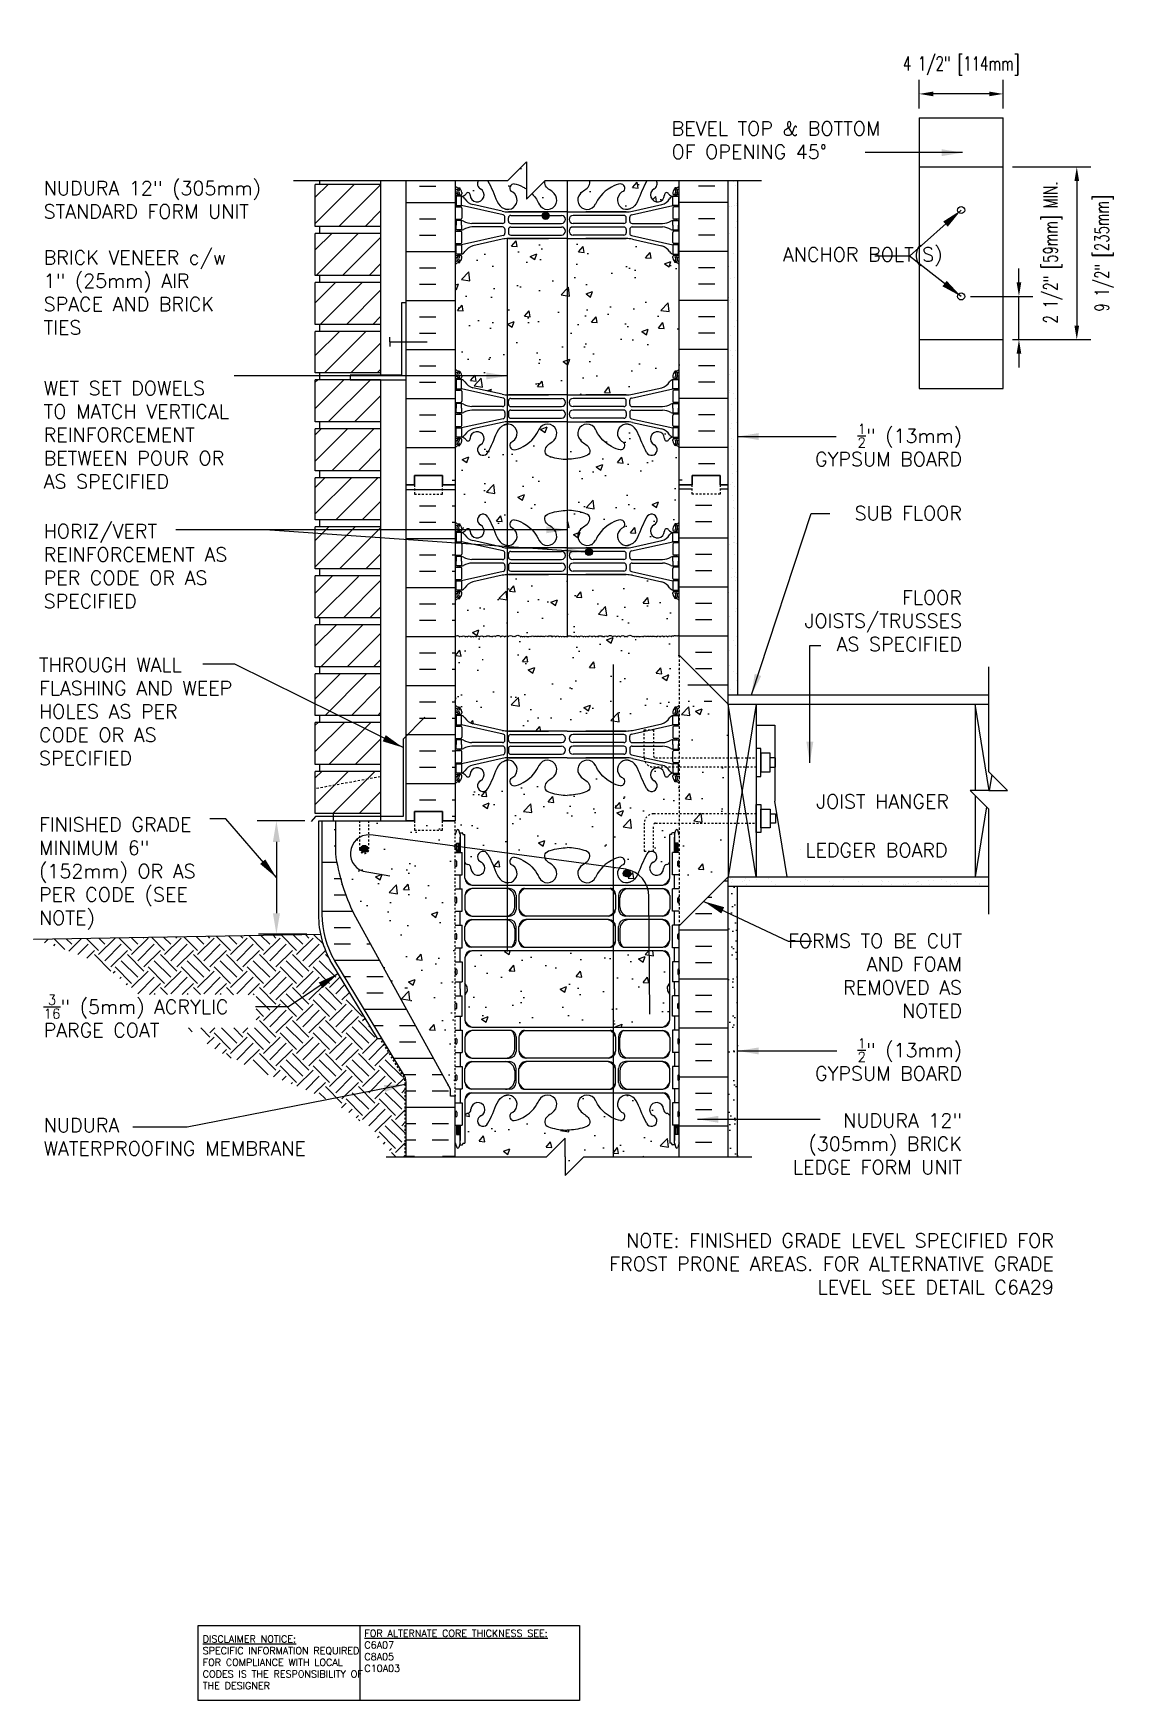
# Model space of a CAD drawing. Header units: inches. Extents: x 112.5 to 171.6, y -23.4 to 65.9.
import ezdxf
from ezdxf.enums import TextEntityAlignment as Align

# ---------------------------------------------------------------- set-up
doc = ezdxf.new("R2010")
doc.units = ezdxf.units.IN
doc.header["$LTSCALE"] = 0.5
doc.header["$MEASUREMENT"] = 0
for name, pattern in [('DASHED2', [0.375, 0.25, -0.125]), ('DASHEDX2', [1.5, 1, -0.5]), ('HIDDEN2', [0.1875, 0.125, -0.0625])]:
    doc.linetypes.add(name, pattern=pattern)
for name, color, linetype in [('HATCH', 12, 'Continuous'), ('Hidden2', 12, 'HIDDEN2'), ('LINE15', 9, 'Continuous'), ('LINE18', 9, 'Continuous'), ('line25', 2, 'Continuous'), ('LINE3', 3, 'Continuous'), ('LINE50', 5, 'Continuous'), ('LINE9', 9, 'Continuous'), ('TEXT', 4, 'Continuous'), ('Web_Edge', 9, 'Continuous')]:
    doc.layers.add(name, color=color, linetype=linetype)
doc.styles.add('DIM', font='romans.shx', dxfattribs={"width": 0.7})
doc.styles.add('ROMANS', font='romans.shx', dxfattribs={"height": 1.125})
doc.styles.get("Standard").update_dxf_attribs({"font": 'romans.shx', "height": 1.125})
doc.dimstyles.new('ext_12', dxfattribs={"dimscale": 12, "dimtxt": 0.09375, "dimasz": 0.09375, "dimexe": 0.09375, "dimexo": 0.0625, "dimgap": 0.0625, "dimtad": 1, "dimdec": 1, "dimzin": 3, "dimdsep": 46, "dimlunit": 4, "dimtxsty": 'DIM', "dimcen": 0.09, "dimdle": 0.09375, "dimclrt": 4, "dimadec": 0, "dimazin": 0, "dimtfac": 1, "dimtdec": 1, "dimtmove": 2, "dimatfit": 3, "dimfxl": 1, "dimfrac": 2, "dimtolj": 1, "dimtzin": 0, "dimarcsym": 0})
doc.dimstyles.new('ext_8', dxfattribs={"dimscale": 8, "dimtxt": 0.09375, "dimasz": 0.09375, "dimexe": 0.09375, "dimexo": 0.0625, "dimgap": 0.0625, "dimtad": 1, "dimdec": 1, "dimzin": 3, "dimdsep": 46, "dimlunit": 4, "dimtxsty": 'DIM', "dimcen": 0.09, "dimdle": 0.09375, "dimclrt": 4, "dimadec": 0, "dimazin": 0, "dimtfac": 1, "dimtdec": 1, "dimtmove": 2, "dimatfit": 3, "dimfxl": 1, "dimfrac": 2, "dimtolj": 1, "dimtzin": 0, "dimarcsym": 0})

msp = doc.modelspace()

# ---------------------------------------------------------------- texts
at = {"layer": 'TEXT', "style": 'ROMANS'}
for s, p in [(' JOIST HANGER', (153.95, 24.763)), (' LEDGER BOARD', (153.358, 22.171))]:
    msp.add_text(s, height=0.75, dxfattribs=at).set_placement(p, align=Align.MIDDLE_LEFT)
at = {"layer": 'TEXT', "char_height": 0.75, "style": 'ROMANS'}
for s, insert, width, attachment_point in [('BEVEL TOP & BOTTOM \\POF OPENING 45%%D', (146.709, 60.198), 15.86519, 4), ('NUDURA 12" (305mm) STANDARD FORM UNIT', (113.067, 57.003), 13.25991, 4), ('ANCHOR BOLT(S)', (152.671, 53.939), 8.21011, 4), ('BRICK VENEER c/w 1" (25mm) AIR SPACE AND BRICK TIES', (113.067, 52.031), 12.32576, 4), ('WET SET DOWELS TO MATCH VERTICAL REINFORCEMENT BETWEEN POUR OR AS SPECIFIED', (113.067, 44.417), 11.01551, 4), ('\\A1;{\\H0.7x;\\S1/2;}" (13mm) GYPSUM BOARD', (162.265, 43.864), 9.7727, 6), ('\\A1;{\\H1x;SUB FLOOR}', (162.265, 40.215), 11.43486, 6), ('HORIZ/VERT REINFORCEMENT AS PER CODE OR AS SPECIFIED', (113.067, 37.382), 11.01551, 4), ('\\A1;FLOOR JOISTS/TRUSSES \\PAS SPECIFIED', (162.265, 34.443), 11.43486, 6), ('THROUGH WALL FLASHING AND WEEP HOLES AS PER CODE OR AS SPECIFIED', (112.818, 29.588), 11.43486, 4), ('FINISHED GRADE MINIMUM 6" (152mm) OR AS PER CODE (SEE NOTE)', (112.818, 20.92), 10.75183, 4), ('FORMS TO BE CUT AND FOAM REMOVED AS NOTED', (162.265, 15.435), 10.31704, 6), ('\\A1;{\\H0.7x;\\S3/16;}" (5mm) ACRYLIC PARGE COAT', (113.067, 13.277), 11.05913, 4), ('\\A1;{\\H0.7x;\\S1/2;}" (13mm) GYPSUM BOARD', (162.265, 10.955), 8.98388, 6), ('\\A1;NUDURA 12" (305mm) BRICK LEDGE FORM UNIT', (162.265, 6.441), 12.01823, 6), ('NUDURA \\PWATERPROOFING MEMBRANE ', (113.067, 6.815), 15.77119, 4), ('\\A1;NOTE: FINISHED GRADE LEVEL SPECIFIED FOR FROST PRONE AREAS. FOR ALTERNATIVE GRADE LEVEL SEE DETAIL C6A29', (167.186, 0.009), 27.2137, 6)]:
    msp.add_mtext(s, dxfattribs=dict(at, insert=insert, width=width, attachment_point=attachment_point))
at = {"layer": 'TEXT', "char_height": 0.375, "attachment_point": 4}
for s, insert, width in [('{\\LFOR ALTERNATE CORE THICKNESS SEE:\\P}C6A07\\PC8A05\\PC10A03', (130.253, -20.716), 15.5553), ('{\\LDISCLAIMER NOTICE:}\\PSPECIFIC INFORMATION REQUIRED FOR COMPLIANCE WITH LOCAL CODES IS THE RESPONSIBILITY OF THE DESIGNER', (121.591, -21.343), 9.3349)]:
    msp.add_mtext(s, dxfattribs=dict(at, insert=insert, width=width))

# ---------------------------------------------------------------- blocks, each defined once
blk = doc.blocks.new('*D1')
at = {"layer": 'Defpoints', "color": 0, "transparency": 16777216}
for p in [(162.223, 51.824), (165.318, 51.824), (164.473, 49.512)]:
    blk.add_point(p, dxfattribs=at)
at = {"layer": 'TEXT', "color": 0, "lineweight": -2, "transparency": 16777216}
for p, q in [((165.318, 52.574), (165.318, 53.324)), ((162.723, 51.824), (166.068, 51.824)), ((165.318, 49.512), (165.318, 51.824)), ((164.973, 49.512), (166.068, 49.512)), ((165.318, 48.762), (165.318, 48.012))]:
    blk.add_line(p, q, dxfattribs=at)
at = {"layer": 'TEXT', "color": 0, "transparency": 16777216}
for points in [[(165.193, 52.574), (165.443, 52.574), (165.318, 51.824)], [(165.193, 48.762), (165.443, 48.762), (165.318, 49.512)]]:
    blk.add_solid(points, dxfattribs=at)
at = {"layer": 'TEXT', "color": 4, "transparency": 16777216, "insert": (167.132, 54.182), "char_height": 0.75, "attachment_point": 5, "rotation": 90, "style": 'DIM'}
blk.add_mtext('\\A1;2 1/2" [59mm] MIN.', dxfattribs=at)
blk = doc.blocks.new('*D2')
at = {"layer": 'Defpoints', "color": 0, "transparency": 16777216}
for p in [(164.473, 58.762), (164.473, 49.512), (168.417, 49.512)]:
    blk.add_point(p, dxfattribs=at)
at = {"layer": 'TEXT', "color": 0, "lineweight": -2, "transparency": 16777216}
for p, q in [((164.973, 58.762), (169.167, 58.762)), ((168.417, 58.012), (168.417, 50.262)), ((164.973, 49.512), (169.167, 49.512))]:
    blk.add_line(p, q, dxfattribs=at)
at = {"layer": 'TEXT', "color": 0, "transparency": 16777216}
for points in [[(168.292, 58.012), (168.542, 58.012), (168.417, 58.762)], [(168.292, 50.262), (168.542, 50.262), (168.417, 49.512)]]:
    blk.add_solid(points, dxfattribs=at)
at = {"layer": 'TEXT', "color": 4, "transparency": 16777216, "insert": (169.88, 54.137), "char_height": 0.75, "attachment_point": 5, "rotation": 90, "style": 'DIM'}
blk.add_mtext('\\A1;9 1/2" [235mm]', dxfattribs=at)
blk = doc.blocks.new('*D3')
at = {"layer": 'Defpoints', "color": 0, "transparency": 16777216}
for p in [(159.973, 62.672), (159.973, 61.387), (164.473, 61.387)]:
    blk.add_point(p, dxfattribs=at)
at = {"layer": 'TEXT', "color": 0, "lineweight": -2, "transparency": 16777216}
for p, q in [((159.973, 61.887), (159.973, 63.422)), ((164.473, 61.887), (164.473, 63.422)), ((163.723, 62.672), (160.723, 62.672))]:
    blk.add_line(p, q, dxfattribs=at)
at = {"layer": 'TEXT', "color": 0, "transparency": 16777216}
for points in [[(160.723, 62.797), (160.723, 62.547), (159.973, 62.672)], [(163.723, 62.797), (163.723, 62.547), (164.473, 62.672)]]:
    blk.add_solid(points, dxfattribs=at)
at = {"layer": 'TEXT', "color": 4, "transparency": 16777216, "insert": (162.223, 64.172), "char_height": 0.75, "attachment_point": 5, "style": 'DIM'}
blk.add_mtext('\\A1;4 1/2" [114mm]', dxfattribs=at)
blk = doc.blocks.new('12-inch Hinge Pin Web')
at = {"layer": 'Web_Edge'}
for p, q in [((349.823, 208.626), (349.901, 208.626)), ((349.823, 208.526), (350.107, 208.526)), ((349.969, 208.905), (350.059, 208.905)), ((349.969, 208.526), (349.969, 208.456)), ((350.059, 208.905), (350.059, 208.863)), ((350.059, 208.526), (350.059, 208.456)), ((350.169, 208.656), (350.169, 208.588)), ((361.477, 208.656), (361.477, 208.588)), ((361.823, 208.526), (361.54, 208.526)), ((361.677, 208.905), (361.587, 208.905)), ((361.587, 208.905), (361.587, 208.863)), ((361.587, 208.526), (361.587, 208.456)), ((361.677, 208.526), (361.677, 208.456)), ((361.823, 208.626), (361.746, 208.626)), ((349.823, 207.886), (350.107, 207.886)), ((349.823, 207.226), (350.107, 207.226)), ((349.969, 207.956), (349.969, 207.886)), ((349.969, 207.226), (349.969, 207.156)), ((350.059, 207.956), (350.059, 207.886)), ((350.059, 207.226), (350.059, 207.156)), ((352.382, 207.459), (350.164, 207.956)), ((350.169, 207.823), (350.169, 207.288)), ((352.339, 207.658), (350.758, 208.011)), ((352.48, 207.125), (352.48, 207.337)), ((352.666, 207.622), (354.823, 207.622)), ((355.823, 207.622), (352.666, 207.622)), ((352.667, 207.126), (352.667, 207.31)), ((352.792, 207.435), (355.511, 207.435)), ((355.823, 207.622), (358.981, 207.622)), ((358.855, 207.435), (356.135, 207.435)), ((358.981, 207.622), (356.823, 207.622)), ((358.98, 207.126), (358.98, 207.31)), ((359.167, 207.125), (359.167, 207.337)), ((359.265, 207.459), (361.482, 207.956)), ((359.308, 207.658), (360.889, 208.011)), ((361.477, 207.823), (361.477, 207.288)), ((361.823, 207.886), (361.54, 207.886)), ((361.823, 207.226), (361.54, 207.226)), ((361.587, 207.956), (361.587, 207.886)), ((361.587, 207.226), (361.587, 207.156)), ((361.677, 207.956), (361.677, 207.886)), ((361.677, 207.226), (361.677, 207.156)), ((349.823, 206.586), (350.107, 206.586)), ((349.969, 206.586), (349.969, 206.656)), ((350.059, 206.586), (350.059, 206.656)), ((352.382, 206.353), (350.164, 205.856)), ((350.169, 205.988), (350.169, 206.523)), ((352.355, 207), (350.717, 207)), ((352.355, 206.812), (350.717, 206.812)), ((352.48, 206.687), (352.48, 206.475)), ((352.667, 206.686), (352.667, 206.502)), ((352.792, 207.001), (355.511, 207.001)), ((352.792, 206.811), (355.511, 206.811)), ((352.792, 206.377), (355.511, 206.377)), ((358.855, 207.001), (356.135, 207.001)), ((358.855, 206.811), (356.135, 206.811)), ((358.855, 206.377), (356.135, 206.377)), ((358.98, 206.686), (358.98, 206.502)), ((359.167, 206.687), (359.167, 206.475)), ((359.265, 206.353), (361.482, 205.856)), ((359.292, 207), (360.93, 207)), ((359.292, 206.812), (360.93, 206.812)), ((361.477, 205.988), (361.477, 206.523)), ((361.823, 206.586), (361.54, 206.586)), ((361.587, 206.586), (361.587, 206.656)), ((361.677, 206.586), (361.677, 206.656)), ((349.823, 205.926), (350.107, 205.926)), ((349.969, 205.856), (349.969, 205.926)), ((350.059, 205.856), (350.059, 205.926)), ((352.339, 206.154), (350.758, 205.801)), ((352.666, 206.19), (354.823, 206.19)), ((355.823, 206.19), (352.666, 206.19)), ((355.823, 206.19), (358.981, 206.19)), ((358.981, 206.19), (356.823, 206.19)), ((359.308, 206.154), (360.889, 205.801)), ((361.823, 205.926), (361.54, 205.926)), ((361.587, 205.856), (361.587, 205.926)), ((361.677, 205.856), (361.677, 205.926)), ((349.823, 205.286), (350.107, 205.286)), ((349.823, 205.186), (349.901, 205.186)), ((349.969, 205.286), (349.969, 205.356)), ((349.969, 204.907), (350.059, 204.907)), ((350.059, 205.286), (350.059, 205.356)), ((350.059, 204.907), (350.059, 204.949)), ((350.169, 205.156), (350.169, 205.223)), ((361.477, 205.156), (361.477, 205.223)), ((361.823, 205.286), (361.54, 205.286)), ((361.587, 205.286), (361.587, 205.356)), ((361.587, 204.907), (361.587, 204.949)), ((361.677, 204.907), (361.587, 204.907)), ((361.677, 205.286), (361.677, 205.356)), ((361.823, 205.186), (361.746, 205.186)), ((349.823, 198.818), (349.901, 198.818)), ((349.823, 198.718), (350.107, 198.718)), ((349.969, 199.097), (350.059, 199.097)), ((349.969, 198.718), (349.969, 198.648)), ((350.059, 199.097), (350.059, 199.055)), ((350.059, 198.718), (350.059, 198.648)), ((350.169, 198.848), (350.169, 198.781)), ((361.477, 198.848), (361.477, 198.781)), ((361.823, 198.718), (361.54, 198.718)), ((361.677, 199.097), (361.587, 199.097)), ((361.587, 199.097), (361.587, 199.055)), ((361.587, 198.718), (361.587, 198.648)), ((361.677, 198.718), (361.677, 198.648)), ((361.823, 198.818), (361.746, 198.818)), ((349.823, 198.078), (350.107, 198.078)), ((349.823, 197.418), (350.107, 197.418)), ((349.969, 198.148), (349.969, 198.078)), ((349.969, 197.418), (349.969, 197.348)), ((350.059, 198.148), (350.059, 198.078)), ((350.059, 197.418), (350.059, 197.348)), ((352.382, 197.652), (350.164, 198.148)), ((350.169, 198.016), (350.169, 197.481)), ((352.339, 197.85), (350.758, 198.203)), ((352.48, 197.317), (352.48, 197.53)), ((352.666, 197.814), (354.823, 197.814)), ((355.823, 197.814), (352.666, 197.814)), ((352.667, 197.318), (352.667, 197.502)), ((352.792, 197.627), (355.511, 197.627)), ((355.823, 197.814), (358.981, 197.814)), ((358.855, 197.627), (356.135, 197.627)), ((358.981, 197.814), (356.823, 197.814)), ((358.98, 197.318), (358.98, 197.502)), ((359.167, 197.317), (359.167, 197.53)), ((359.265, 197.652), (361.482, 198.148)), ((359.308, 197.85), (360.889, 198.203)), ((361.477, 198.016), (361.477, 197.481)), ((361.823, 198.078), (361.54, 198.078)), ((361.823, 197.418), (361.54, 197.418)), ((361.587, 198.148), (361.587, 198.078)), ((361.587, 197.418), (361.587, 197.348)), ((361.677, 198.148), (361.677, 198.078)), ((361.677, 197.418), (361.677, 197.348)), ((349.823, 196.778), (350.107, 196.778)), ((349.969, 196.778), (349.969, 196.848)), ((350.059, 196.778), (350.059, 196.848)), ((352.382, 196.545), (350.164, 196.048)), ((350.169, 196.181), (350.169, 196.716)), ((352.355, 197.192), (350.717, 197.192)), ((352.355, 197.004), (350.717, 197.004)), ((352.48, 196.879), (352.48, 196.667)), ((352.667, 196.878), (352.667, 196.694)), ((352.792, 197.193), (355.511, 197.193)), ((352.792, 197.003), (355.511, 197.003)), ((352.792, 196.569), (355.511, 196.569)), ((358.855, 197.193), (356.135, 197.193)), ((358.855, 197.003), (356.135, 197.003)), ((358.855, 196.569), (356.135, 196.569)), ((358.98, 196.878), (358.98, 196.694)), ((359.167, 196.879), (359.167, 196.667)), ((359.265, 196.545), (361.482, 196.048)), ((359.292, 197.192), (360.93, 197.192)), ((359.292, 197.004), (360.93, 197.004)), ((361.477, 196.181), (361.477, 196.716)), ((361.823, 196.778), (361.54, 196.778)), ((361.587, 196.778), (361.587, 196.848)), ((361.677, 196.778), (361.677, 196.848)), ((349.823, 196.118), (350.107, 196.118)), ((349.969, 196.048), (349.969, 196.118)), ((350.059, 196.048), (350.059, 196.118)), ((352.339, 196.347), (350.758, 195.994)), ((352.666, 196.383), (354.823, 196.383)), ((355.823, 196.383), (352.666, 196.383)), ((355.823, 196.383), (358.981, 196.383)), ((358.981, 196.383), (356.823, 196.383)), ((359.308, 196.347), (360.889, 195.994)), ((361.823, 196.118), (361.54, 196.118)), ((361.587, 196.048), (361.587, 196.118)), ((361.677, 196.048), (361.677, 196.118)), ((349.823, 195.478), (350.107, 195.478)), ((349.823, 195.378), (349.901, 195.378)), ((349.969, 195.478), (349.969, 195.548)), ((349.969, 195.099), (350.059, 195.099)), ((350.059, 195.478), (350.059, 195.548)), ((350.059, 195.099), (350.059, 195.141)), ((350.169, 195.348), (350.169, 195.416)), ((361.477, 195.348), (361.477, 195.416)), ((361.823, 195.478), (361.54, 195.478)), ((361.587, 195.478), (361.587, 195.548)), ((361.587, 195.099), (361.587, 195.141)), ((361.677, 195.099), (361.587, 195.099)), ((361.677, 195.478), (361.677, 195.548)), ((361.823, 195.378), (361.746, 195.378))]:
    blk.add_line(p, q, dxfattribs=at)
for points in [[(349.864, 207.956), (350.164, 207.956), (350.164, 208.456), (349.864, 208.456)], [(361.782, 207.956), (361.482, 207.956), (361.482, 208.456), (361.782, 208.456)], [(349.864, 205.856), (350.164, 205.856), (350.164, 205.356), (349.864, 205.356)], [(361.782, 205.856), (361.482, 205.856), (361.482, 205.356), (361.782, 205.356)], [(349.864, 198.148), (350.164, 198.148), (350.164, 198.648), (349.864, 198.648)], [(361.782, 198.148), (361.482, 198.148), (361.482, 198.648), (361.782, 198.648)], [(349.864, 196.048), (350.164, 196.048), (350.164, 195.548), (349.864, 195.548)], [(361.782, 196.048), (361.482, 196.048), (361.482, 195.548), (361.782, 195.548)]]:
    blk.add_lwpolyline(points, close=True, dxfattribs=at)
for points in [[(350.164, 206.906), (350.164, 207.156), (349.864, 207.156), (349.864, 206.906)], [(350.164, 206.906), (350.164, 206.656), (349.864, 206.656), (349.864, 206.906)], [(361.482, 206.906), (361.482, 207.156), (361.782, 207.156), (361.782, 206.906)], [(361.482, 206.906), (361.482, 206.656), (361.782, 206.656), (361.782, 206.906)], [(350.164, 197.098), (350.164, 197.348), (349.864, 197.348), (349.864, 197.098)], [(350.164, 197.098), (350.164, 196.848), (349.864, 196.848), (349.864, 197.098)], [(361.482, 197.098), (361.482, 197.348), (361.782, 197.348), (361.782, 197.098)], [(361.482, 197.098), (361.482, 196.848), (361.782, 196.848), (361.782, 197.098)]]:
    blk.add_lwpolyline(points, dxfattribs=at)
for centre, radius, start, end in [((350.169, 209.363), 0.5, 226.21089, 250.52878), ((351.309, 209.126), 0.3, 27.59697, 243.94252), ((352.982, 208.879), 0.242, 90, 218.23271), ((358.665, 208.879), 0.242, 321.76729, 90), ((360.337, 209.126), 0.3, 296.05748, 152.40303), ((361.477, 209.363), 0.5, 289.47122, 313.78911), ((350.169, 209.363), 0.6, 234.78322, 245.07477), ((349.902, 208.646), 0.0196, 269.40316, 15.4901), ((350.163, 208.71), 0.25, 140.11451, 222.46087), ((349.907, 208.8), 0.021, 343.464, 63.99573), ((350.005, 208.841), 0.045, 321.448, 139.1879), ((350.012, 208.572), 0.045, 222.46087, 42.46087), ((349.919, 208.656), 0.25, 0, 70.52878), ((350.163, 208.71), 0.16, 140.00008, 222.46087), ((350.107, 208.588), 0.0625, 270, 0), ((350.127, 208.805), 0.352, 276.12908, 321.53314), ((350.042, 208.113), 0.364, 34.97751, 70.33874), ((350.965, 208.725), 0.743, 212.79192, 253.81071), ((350.504, 208.537), 0.113, 347.81557, 154.05694), ((350.989, 208.532), 0.375, 182.92371, 59.86753), ((352.636, 208.254), 0.5, 246.21387, 71.79367), ((354.761, 208.254), 0.5, 204.81899, 44.18751), ((356.886, 208.254), 0.5, 135.81249, 335.18101), ((359.011, 208.254), 0.5, 108.20633, 293.78613), ((360.657, 208.532), 0.375, 120.13247, 357.07629), ((360.682, 208.725), 0.743, 286.18929, 327.20808), ((361.143, 208.537), 0.113, 25.94306, 192.18443), ((361.52, 208.805), 0.352, 218.46686, 263.87092), ((361.605, 208.113), 0.364, 109.66126, 145.02249), ((361.727, 208.656), 0.25, 109.47122, 180), ((361.54, 208.588), 0.0625, 180, 270), ((361.635, 208.572), 0.045, 137.53913, 317.53913), ((361.641, 208.841), 0.045, 40.8121, 218.552), ((361.484, 208.71), 0.16, 317.53913, 39.99992), ((361.484, 208.71), 0.25, 317.53913, 39.88549), ((361.74, 208.8), 0.021, 116.00427, 196.536), ((361.745, 208.646), 0.0196, 164.5099, 270.59684), ((361.477, 209.363), 0.6, 294.92523, 305.21678), ((350.107, 207.823), 0.0625, 0, 90), ((350.107, 207.288), 0.0625, 270, 0), ((352.666, 209.122), 1.5, 257.41348, 270), ((352.355, 207.337), 0.125, 0, 77.37673), ((352.792, 207.31), 0.125, 90, 180), ((355.511, 207.218), 0.217, 270, 90), ((356.135, 207.218), 0.217, 90, 270), ((358.855, 207.31), 0.125, 0, 90), ((358.981, 209.122), 1.5, 270, 282.58652), ((359.292, 207.337), 0.125, 102.62327, 180), ((361.54, 207.823), 0.0625, 90, 180), ((361.54, 207.288), 0.0625, 180, 270), ((350.107, 206.523), 0.0625, 0, 90), ((350.16, 206.937), 0.219, 60.49375, 88.91995), ((350.16, 206.875), 0.219, 271.08005, 299.50625), ((350.806, 208.167), 1.17, 242.63655, 265.65045), ((350.806, 205.645), 1.17, 94.34955, 117.36345), ((352.355, 207.125), 0.125, 270, 0), ((352.355, 206.687), 0.125, 0, 90), ((352.355, 206.475), 0.125, 282.62327, 0), ((352.792, 207.126), 0.125, 180, 270), ((352.792, 206.686), 0.125, 90, 180), ((352.792, 206.502), 0.125, 180, 270), ((355.511, 206.594), 0.217, 270, 90), ((356.135, 206.594), 0.217, 90, 270), ((358.855, 207.126), 0.125, 270, 360), ((358.855, 206.686), 0.125, 0, 90), ((358.855, 206.502), 0.125, 270, 0), ((359.292, 207.125), 0.125, 180, 270), ((359.292, 206.687), 0.125, 90, 180), ((359.292, 206.475), 0.125, 180, 257.37673), ((360.841, 208.167), 1.17, 274.34955, 297.36345), ((360.841, 205.645), 1.17, 62.63655, 85.65045), ((361.487, 206.937), 0.219, 91.08005, 119.50625), ((361.487, 206.875), 0.219, 240.49375, 268.91995), ((361.54, 206.523), 0.0625, 90, 180), ((350.107, 205.988), 0.0625, 270, 0), ((350.042, 205.699), 0.364, 289.66126, 325.02249), ((350.965, 205.087), 0.743, 106.18929, 147.20808), ((352.666, 204.69), 1.5, 90, 102.58652), ((358.981, 204.69), 1.5, 77.41348, 90), ((360.682, 205.087), 0.743, 32.79192, 73.81071), ((361.605, 205.699), 0.364, 214.97751, 250.33874), ((361.54, 205.988), 0.0625, 180, 270), ((350.169, 204.449), 0.6, 114.92523, 125.21678), ((350.169, 204.449), 0.5, 109.47122, 133.78911), ((349.902, 205.166), 0.0196, 344.5099, 90.59684), ((350.163, 205.101), 0.25, 137.53913, 219.88549), ((349.907, 205.012), 0.021, 296.00427, 16.536), ((350.005, 204.97), 0.045, 220.8121, 38.552), ((350.012, 205.24), 0.045, 317.53913, 137.53913), ((350.163, 205.101), 0.16, 137.53913, 219.99992), ((349.919, 205.156), 0.25, 289.47122, 360), ((350.107, 205.223), 0.0625, 360, 90), ((361.54, 205.223), 0.0625, 90, 180), ((361.727, 205.156), 0.25, 180, 250.52878), ((361.635, 205.24), 0.045, 42.46087, 222.46087), ((361.641, 204.97), 0.045, 141.448, 319.1879), ((361.484, 205.101), 0.16, 320.00008, 42.46087), ((361.477, 204.449), 0.5, 46.21089, 70.52878), ((361.484, 205.101), 0.25, 320.11451, 42.46087), ((361.74, 205.012), 0.021, 163.464, 243.99573), ((361.745, 205.166), 0.0196, 89.40316, 195.4901), ((361.477, 204.449), 0.6, 54.78322, 65.07477), ((350.169, 199.555), 0.5, 226.21089, 250.52878), ((361.477, 199.555), 0.5, 289.47122, 313.78911), ((350.169, 199.555), 0.6, 234.78322, 245.07477), ((349.902, 198.838), 0.0196, 269.40316, 15.4901), ((350.163, 198.903), 0.25, 140.11451, 222.46087), ((349.907, 198.992), 0.021, 343.464, 63.99573), ((350.005, 199.034), 0.045, 321.448, 139.1879), ((350.012, 198.764), 0.045, 222.46087, 42.46087), ((349.919, 198.848), 0.25, 0, 70.52878), ((350.163, 198.903), 0.16, 140.00008, 222.46087), ((350.107, 198.781), 0.0625, 270, 0), ((350.042, 198.306), 0.364, 34.97751, 70.33874), ((350.965, 198.917), 0.743, 212.79192, 253.81071), ((360.682, 198.917), 0.743, 286.18929, 327.20808), ((361.605, 198.306), 0.364, 109.66126, 145.02249), ((361.727, 198.848), 0.25, 109.47122, 180), ((361.54, 198.781), 0.0625, 180, 270), ((361.635, 198.764), 0.045, 137.53913, 317.53913), ((361.641, 199.034), 0.045, 40.8121, 218.552), ((361.484, 198.903), 0.16, 317.53913, 39.99992), ((361.484, 198.903), 0.25, 317.53913, 39.88549), ((361.74, 198.992), 0.021, 116.00427, 196.536), ((361.745, 198.838), 0.0196, 164.5099, 270.59684), ((361.477, 199.555), 0.6, 294.92523, 305.21678), ((350.107, 198.016), 0.0625, 0, 90), ((350.107, 197.481), 0.0625, 270, 0), ((352.666, 199.314), 1.5, 257.41348, 270), ((352.355, 197.53), 0.125, 0, 77.37673), ((352.792, 197.502), 0.125, 90, 180), ((355.511, 197.41), 0.217, 270, 90), ((356.135, 197.41), 0.217, 90, 270), ((358.855, 197.502), 0.125, 0, 90), ((358.981, 199.314), 1.5, 270, 282.58652), ((359.292, 197.53), 0.125, 102.62327, 180), ((361.54, 198.016), 0.0625, 90, 180), ((361.54, 197.481), 0.0625, 180, 270), ((350.107, 196.716), 0.0625, 0, 90), ((350.16, 197.13), 0.219, 60.49375, 88.91995), ((350.16, 197.067), 0.219, 271.08005, 299.50625), ((350.806, 198.359), 1.17, 242.63655, 265.65045), ((350.806, 195.837), 1.17, 94.34955, 117.36345), ((352.355, 197.317), 0.125, 270, 0), ((352.355, 196.879), 0.125, 0, 90), ((352.355, 196.667), 0.125, 282.62327, 0), ((352.792, 197.318), 0.125, 180, 270), ((352.792, 196.878), 0.125, 90, 180), ((352.792, 196.694), 0.125, 180, 270), ((355.511, 196.786), 0.217, 270, 90), ((356.135, 196.786), 0.217, 90, 270), ((358.855, 197.318), 0.125, 270, 360), ((358.855, 196.878), 0.125, 0, 90), ((358.855, 196.694), 0.125, 270, 0), ((359.292, 197.317), 0.125, 180, 270), ((359.292, 196.879), 0.125, 90, 180), ((359.292, 196.667), 0.125, 180, 257.37673), ((360.841, 198.359), 1.17, 274.34955, 297.36345), ((360.841, 195.837), 1.17, 62.63655, 85.65045), ((361.487, 197.13), 0.219, 91.08005, 119.50625), ((361.487, 197.067), 0.219, 240.49375, 268.91995), ((361.54, 196.716), 0.0625, 90, 180), ((350.107, 196.181), 0.0625, 270, 0), ((350.042, 195.891), 0.364, 289.66126, 325.02249), ((350.965, 195.28), 0.743, 106.18929, 147.20808), ((350.989, 195.472), 0.375, 300.13247, 177.07629), ((352.666, 194.883), 1.5, 90, 102.58652), ((352.636, 195.75), 0.5, 288.20633, 113.78613), ((354.761, 195.75), 0.5, 315.81249, 155.18101), ((356.886, 195.75), 0.5, 24.81899, 224.18751), ((359.011, 195.75), 0.5, 66.21387, 251.79367), ((358.981, 194.883), 1.5, 77.41348, 90), ((360.657, 195.472), 0.375, 2.92371, 239.86753), ((360.682, 195.28), 0.743, 32.79192, 73.81071), ((361.605, 195.891), 0.364, 214.97751, 250.33874), ((361.54, 196.181), 0.0625, 180, 270), ((350.169, 194.641), 0.6, 114.92523, 125.21678), ((350.169, 194.641), 0.5, 109.47122, 133.78911), ((349.902, 195.359), 0.0196, 344.5099, 90.59684), ((350.163, 195.294), 0.25, 137.53913, 219.88549), ((349.907, 195.204), 0.021, 296.00427, 16.536), ((350.005, 195.163), 0.045, 220.8121, 38.552), ((350.012, 195.432), 0.045, 317.53913, 137.53913), ((350.163, 195.294), 0.16, 137.53913, 219.99992), ((349.919, 195.348), 0.25, 289.47122, 360), ((350.107, 195.416), 0.0625, 360, 90), ((350.127, 195.199), 0.352, 38.46686, 83.87092), ((350.504, 195.467), 0.113, 205.94306, 12.18443), ((351.309, 194.878), 0.3, 116.05748, 332.40303), ((352.982, 195.125), 0.242, 141.76729, 270), ((358.665, 195.125), 0.242, 270, 38.23271), ((360.337, 194.878), 0.3, 207.59697, 63.94252), ((361.143, 195.467), 0.113, 167.81557, 334.05694), ((361.52, 195.199), 0.352, 96.12908, 141.53314), ((361.54, 195.416), 0.0625, 90, 180), ((361.727, 195.348), 0.25, 180, 250.52878), ((361.635, 195.432), 0.045, 42.46087, 222.46087), ((361.641, 195.163), 0.045, 141.448, 319.1879), ((361.484, 195.294), 0.16, 320.00008, 42.46087), ((361.477, 194.641), 0.5, 46.21089, 70.52878), ((361.484, 195.294), 0.25, 320.11451, 42.46087), ((361.74, 195.204), 0.021, 163.464, 243.99573), ((361.745, 195.359), 0.0196, 89.40316, 195.4901), ((361.477, 194.641), 0.6, 54.78322, 65.07477)]:
    blk.add_arc(centre, radius, start, end, dxfattribs=at)
for points, knots in [([(351.575, 209.265), (351.661, 209.098), (351.914, 208.608), (352.128, 207.859), (352.538, 207.764), (352.595, 207.756)], [0, 0, 0, 0, 0.579211, 1.703896, 1.875321, 1.875321, 1.875321, 1.875321]), ([(352.982, 209.121), (353.103, 209.123), (353.937, 208.766), (354.176, 208.309), (354.317, 208.026)], [0.038125, 0.038125, 0.038125, 0.038125, 0.320663, 1.258119, 1.258119, 1.258119, 1.258119]), ([(355.119, 208.603), (355.012, 208.766), (354.652, 208.856), (354.575, 209.352), (355.123, 209.588), (355.527, 209.616), (355.823, 209.637)], [0.229407, 0.229407, 0.229407, 0.229407, 0.844432, 1.128849, 1.464331, 2.389004, 2.389004, 2.389004, 2.389004]), ([(356.527, 208.603), (356.635, 208.766), (356.995, 208.856), (357.072, 209.352), (356.524, 209.588), (356.12, 209.616), (355.823, 209.637)], [0.229407, 0.229407, 0.229407, 0.229407, 0.844432, 1.128849, 1.464331, 2.389004, 2.389004, 2.389004, 2.389004]), ([(358.665, 209.121), (358.544, 209.123), (357.71, 208.766), (357.471, 208.309), (357.33, 208.026)], [0.038125, 0.038125, 0.038125, 0.038125, 0.320663, 1.258119, 1.258119, 1.258119, 1.258119]), ([(360.072, 209.265), (359.986, 209.098), (359.733, 208.608), (359.519, 207.859), (359.109, 207.764), (359.052, 207.756)], [0, 0, 0, 0, 0.579211, 1.703896, 1.875321, 1.875321, 1.875321, 1.875321]), ([(351.575, 194.739), (351.661, 194.906), (351.914, 195.396), (352.128, 196.145), (352.538, 196.24), (352.595, 196.248)], [0, 0, 0, 0, 0.579211, 1.703896, 1.875321, 1.875321, 1.875321, 1.875321]), ([(352.982, 194.883), (353.103, 194.881), (353.937, 195.239), (354.176, 195.695), (354.317, 195.979)], [0.038125, 0.038125, 0.038125, 0.038125, 0.320663, 1.258119, 1.258119, 1.258119, 1.258119]), ([(358.665, 194.883), (358.544, 194.881), (357.71, 195.239), (357.471, 195.695), (357.33, 195.979)], [0.038125, 0.038125, 0.038125, 0.038125, 0.320663, 1.258119, 1.258119, 1.258119, 1.258119]), ([(360.072, 194.739), (359.986, 194.906), (359.733, 195.396), (359.519, 196.145), (359.109, 196.24), (359.052, 196.248)], [0, 0, 0, 0, 0.579211, 1.703896, 1.875321, 1.875321, 1.875321, 1.875321]), ([(355.119, 195.401), (355.012, 195.238), (354.652, 195.148), (354.575, 194.652), (355.123, 194.416), (355.527, 194.388), (355.823, 194.367)], [0.229407, 0.229407, 0.229407, 0.229407, 0.844432, 1.128849, 1.464331, 2.389004, 2.389004, 2.389004, 2.389004]), ([(356.527, 195.401), (356.635, 195.238), (356.995, 195.148), (357.072, 194.652), (356.524, 194.416), (356.12, 194.388), (355.823, 194.367)], [0.229407, 0.229407, 0.229407, 0.229407, 0.844432, 1.128849, 1.464331, 2.389004, 2.389004, 2.389004, 2.389004])]:
    blk.add_open_spline(points, degree=3, knots=knots, dxfattribs=at)
for points in [[(352.667, 207.131), (352.667, 207.305)], [(358.98, 207.131), (358.98, 207.305)], [(352.667, 206.681), (352.667, 206.507)], [(358.98, 206.681), (358.98, 206.507)], [(352.667, 197.323), (352.667, 197.497)], [(358.98, 197.323), (358.98, 197.497)], [(352.667, 196.873), (352.667, 196.699)], [(358.98, 196.873), (358.98, 196.699)]]:
    blk.add_open_spline(points, degree=1, dxfattribs=at)

# ---------------------------------------------------------------- dimensions: what is measured, and where the dimension line sits
at = {"layer": 'TEXT'}
dim = msp.add_linear_dim(base=(159.973, 62.672), p1=(164.473, 61.387), p2=(159.973, 61.387), dimstyle='ext_8', dxfattribs=at)
dim.commit()
dim.dimension.update_dxf_attribs({"geometry": '*D3', "text_midpoint": (162.223, 64.172), "dimtype": 160})
dim = msp.add_linear_dim(base=(168.416621869, 49.511606051), p1=(164.472862074, 58.761606051), p2=(164.472862074, 49.511606051), angle=90, dimstyle='ext_8', dxfattribs=at)
dim.commit()
dim.dimension.update_dxf_attribs({"geometry": '*D2', "text_midpoint": (169.879782665, 54.136606051), "dimtype": 160})
dim = msp.add_linear_dim(base=(165.318, 51.824), p1=(164.473, 49.512), p2=(162.223, 51.824), angle=90, text='<> MIN.', dimstyle='ext_8', dxfattribs=at)
dim.commit()
dim.dimension.update_dxf_attribs({"geometry": '*D1', "text_midpoint": (167.132, 54.182), "dimtype": 160})

# ---------------------------------------------------------------- hatches: boundary and pattern name
at = {"layer": 'HATCH', "linetype": 'Continuous'}
h = msp.add_hatch(dxfattribs=at)
h.set_pattern_fill('AR-CONC', color=256, scale=0.5)
edge = h.paths.add_edge_path()
edge.add_spline(control_points=[(138.28, 57.853), (138.401, 57.855), (138.671, 57.74), (138.879, 57.613), (138.934, 57.577)], knot_values=[0.038125, 0.038125, 0.038125, 0.038125, 0.320663, 0.433603, 0.433603, 0.433603, 0.433603], degree=3, periodic=0)
edge.add_line((138.934, 57.577), (138.934, 58.028))
edge.add_line((138.934, 58.028), (138.934, 59.028))
edge.add_line((138.934, 59.028), (137.934, 58.028))
edge.add_line((137.934, 58.028), (136.855, 58.028))
edge.add_arc((136.607, 57.858), 0.3, 27.59697, 34.4877, ccw=False)
edge.add_spline(control_points=[(136.873, 57.997), (136.959, 57.831), (137.212, 57.341), (137.407, 56.66), (137.732, 56.529)], knot_values=[0, 0, 0, 0, 0.579211, 1.703896, 1.703896, 1.703896, 1.703896], degree=3, periodic=0)
edge.add_spline(control_points=[(137.732, 56.529), (137.782, 56.509), (137.836, 56.497), (137.893, 56.488)], knot_values=[1.703896, 1.703896, 1.703896, 1.703896, 1.875321, 1.875321, 1.875321, 1.875321], degree=3, periodic=0)
edge.add_arc((137.934, 56.987), 0.5, 265.29258, 431.79367)
edge.add_arc((138.28, 57.611), 0.242, 90, 218.23271, ccw=False)
h.paths.add_polyline_path([(136.36, 58.028), (135.121, 58.028), (135.121, 57.734, 0.088416), (135.267, 57.637), (135.357, 57.637), (135.357, 57.595, -0.249069), (135.467, 57.388), (135.467, 57.321, -0.414214), (135.405, 57.258), (135.357, 57.258), (135.357, 57.188), (135.462, 57.188, 0.200746), (135.7, 57.319, -0.886605), (135.913, 57.246, 1.679912), (136.476, 57.589, -0.457995)])
edge = h.paths.add_edge_path()
edge.add_spline(control_points=[(140.417, 57.335), (140.31, 57.498), (139.955, 57.588), (139.896, 57.94), (139.926, 58.02)], knot_values=[0.229407, 0.229407, 0.229407, 0.229407, 0.844432, 1.116325, 1.116325, 1.116325, 1.116325], degree=3, periodic=0)
edge.add_line((139.926, 58.02), (139.234, 57.328))
edge.add_spline(control_points=[(139.234, 57.328), (139.418, 57.139), (139.52, 56.947), (139.605, 56.777)], knot_values=[0.681218, 0.681218, 0.681218, 0.681218, 1.237398, 1.237398, 1.237398, 1.237398], degree=3, periodic=0)
edge.add_arc((140.059, 56.987), 0.5, 204.81899, 404.18751)
h.paths.add_polyline_path([(146.543, 57.319, 0.200746), (146.78, 57.188), (146.885, 57.188), (146.885, 57.258), (146.838, 57.258, -0.414214), (146.775, 57.321), (146.775, 57.388, -0.249069), (146.885, 57.595), (146.885, 57.637), (146.975, 57.637, 0.088416), (147.121, 57.734), (147.121, 58.028), (145.883, 58.028, -0.457995), (145.767, 57.589, 1.679912), (146.33, 57.246, -0.886605)])
edge = h.paths.add_edge_path()
edge.add_spline(control_points=[(144.511, 56.529), (144.836, 56.66), (145.031, 57.341), (145.284, 57.831), (145.37, 57.997)], knot_values=[0, 0, 0, 0, 1.124685, 1.703896, 1.703896, 1.703896, 1.703896], degree=3, periodic=0)
edge.add_arc((145.635, 57.858), 0.3, 145.5123, 153.00982, ccw=False)
edge.add_line((145.388, 58.028), (142.314, 58.028))
edge.add_spline(control_points=[(142.314, 58.028), (142.348, 57.947), (142.291, 57.588), (141.933, 57.498), (141.825, 57.335)], knot_values=[0.229407, 0.229407, 0.229407, 0.229407, 0.510048, 1.125074, 1.125074, 1.125074, 1.125074], degree=3, periodic=0)
edge.add_arc((142.184, 56.987), 0.5, 135.81249, 335.18101)
edge.add_spline(control_points=[(142.638, 56.777), (142.777, 57.057), (143.022, 57.504), (143.842, 57.855), (143.963, 57.853)], knot_values=[0.038125, 0.038125, 0.038125, 0.038125, 0.95486, 1.237398, 1.237398, 1.237398, 1.237398], degree=3, periodic=0)
edge.add_arc((143.963, 57.611), 0.242, -38.23271, 90, ccw=False)
edge.add_arc((144.309, 56.987), 0.5, 108.20633, 274.70742)
edge.add_spline(control_points=[(144.35, 56.488), (144.407, 56.497), (144.461, 56.509), (144.511, 56.529)], knot_values=[1.703896, 1.703896, 1.703896, 1.703896, 1.875321, 1.875321, 1.875321, 1.875321], degree=3, periodic=0)
h.paths.add_polyline_path([(137.91, 54.922, 0.046011), (137.637, 54.887), (136.056, 54.534, 0.17445), (135.648, 54.238, -0.168672), (135.462, 54.088), (135.357, 54.088), (135.357, 54.018), (135.405, 54.018, -0.414214), (135.467, 53.956), (135.467, 53.888, -0.249069), (135.357, 53.681), (135.357, 53.639), (135.267, 53.639, 0.088416), (135.121, 53.542), (135.121, 47.927, 0.088416), (135.267, 47.829), (135.357, 47.829), (135.357, 47.788, -0.249069), (135.467, 47.581), (135.467, 47.513, -0.414214), (135.405, 47.451), (135.357, 47.451), (135.357, 47.381), (135.462, 47.381, -0.168672), (135.648, 47.231, 0.17445), (136.056, 46.935), (137.637, 46.582, 0.046011), (137.91, 46.547)])
h.paths.add_polyline_path([(141.121, 54.923), (137.964, 54.923, 0.00894), (137.91, 54.922), (137.91, 46.547, 0.00894), (137.964, 46.546), (141.121, 46.546)])
h.paths.add_polyline_path([(154.584, 24.2), (162.852, 24.2), (162.852, 25.325), (154.584, 25.325)], flags=9)
h.paths.add_polyline_path([(154.063, 21.608), (162.831, 21.608), (162.831, 22.733), (154.063, 22.733)], flags=9)
h = msp.add_hatch(dxfattribs=at)
h.set_pattern_fill('AR-CONC', color=256, scale=0.5)
h.paths.add_polyline_path([(147.121, 53.542, 0.088416), (146.975, 53.639), (146.885, 53.639), (146.885, 53.681, -0.249069), (146.775, 53.888), (146.775, 53.956, -0.414214), (146.838, 54.018), (146.885, 54.018), (146.885, 54.088), (146.78, 54.088, -0.168672), (146.594, 54.238, 0.17445), (146.187, 54.534), (144.606, 54.887, 0.054974), (144.279, 54.923), (141.121, 54.923), (141.121, 46.546), (144.279, 46.546, 0.054974), (144.606, 46.582), (146.187, 46.935, 0.17445), (146.594, 47.231, -0.168672), (146.78, 47.381), (146.885, 47.381), (146.885, 47.451), (146.838, 47.451, -0.414214), (146.775, 47.513), (146.775, 47.581, -0.249069), (146.885, 47.788), (146.885, 47.829), (146.975, 47.829, 0.088416), (147.121, 47.927)])
h = msp.add_hatch(dxfattribs=at)
h.set_pattern_fill('AR-CONC', color=256, scale=0.5)
edge = h.paths.add_edge_path()
edge.add_arc((137.934, 44.482), 0.5, 92.75655, 94.70742)
edge.add_spline(control_points=[(137.893, 44.98), (137.836, 44.972), (137.782, 44.96), (137.732, 44.94)], knot_values=[1.703896, 1.703896, 1.703896, 1.703896, 1.875321, 1.875321, 1.875321, 1.875321], degree=3, periodic=0)
edge.add_spline(control_points=[(137.732, 44.94), (137.407, 44.809), (137.212, 44.128), (136.959, 43.638), (136.873, 43.472)], knot_values=[0, 0, 0, 0, 1.124685, 1.703896, 1.703896, 1.703896, 1.703896], degree=3, periodic=0)
edge.add_arc((136.607, 43.61), 0.3, 116.05748, 333.05077, ccw=False)
edge.add_arc((136.287, 44.204), 0.375, 300.13247, 537.07629)
edge.add_arc((135.802, 44.199), 0.113, -154.05694, 12.18443, ccw=False)
edge.add_arc((135.425, 43.931), 0.352, 38.46686, 83.87092)
edge.add_line((135.462, 44.281), (135.357, 44.281))
edge.add_line((135.357, 44.281), (135.357, 44.211))
edge.add_line((135.357, 44.211), (135.405, 44.211))
edge.add_arc((135.405, 44.148), 0.0625, 0, 90, ccw=False)
edge.add_line((135.467, 44.148), (135.467, 44.081))
edge.add_arc((135.217, 44.081), 0.25, 304.0558, 360, ccw=False)
edge.add_line((135.357, 43.873), (135.357, 43.832))
edge.add_line((135.357, 43.832), (135.267, 43.832))
edge.add_arc((135.467, 43.373), 0.5, 113.57818, 133.78911)
edge.add_line((135.121, 43.734), (135.121, 41.734))
edge.add_line((135.121, 41.734), (135.121, 39.734))
edge.add_arc((135.467, 40.095), 0.5, 226.21089, 246.42182)
edge.add_line((135.267, 39.637), (135.357, 39.637))
edge.add_line((135.357, 39.637), (135.357, 39.595))
edge.add_arc((135.217, 39.388), 0.25, 0, 55.9442, ccw=False)
edge.add_line((135.467, 39.388), (135.467, 39.321))
edge.add_arc((135.405, 39.321), 0.0625, -90, 0, ccw=False)
edge.add_line((135.405, 39.258), (135.357, 39.258))
edge.add_line((135.357, 39.258), (135.357, 39.188))
edge.add_line((135.357, 39.188), (135.462, 39.188))
edge.add_arc((135.425, 39.538), 0.352, 276.12908, 321.53314)
edge.add_arc((135.802, 39.27), 0.113, -12.18443, 154.05694, ccw=False)
edge.add_arc((136.287, 39.265), 0.375, 182.92371, 419.86753)
edge.add_arc((136.607, 39.858), 0.3, 27.59697, 243.94252, ccw=False)
edge.add_spline(control_points=[(136.873, 39.997), (136.959, 39.831), (137.212, 39.341), (137.407, 38.66), (137.732, 38.529)], knot_values=[0, 0, 0, 0, 0.579211, 1.703896, 1.703896, 1.703896, 1.703896], degree=3, periodic=0)
edge.add_spline(control_points=[(137.732, 38.529), (137.782, 38.509), (137.836, 38.497), (137.893, 38.488)], knot_values=[1.703896, 1.703896, 1.703896, 1.703896, 1.875321, 1.875321, 1.875321, 1.875321], degree=3, periodic=0)
edge.add_arc((137.934, 38.987), 0.5, 265.29258, 267.24345)
edge.add_line((137.91, 38.487), (137.91, 44.982))
edge = h.paths.add_edge_path()
edge.add_spline(control_points=[(141.121, 43.099), (140.825, 43.12), (140.421, 43.149), (139.873, 43.384), (139.95, 43.88), (140.31, 43.971), (140.417, 44.134)], knot_values=[0.229407, 0.229407, 0.229407, 0.229407, 1.154076, 1.489558, 1.773975, 2.389, 2.389, 2.389, 2.389], degree=3, periodic=0)
edge.add_arc((140.059, 44.482), 0.5, 315.81249, 515.18101)
edge.add_spline(control_points=[(139.605, 44.692), (139.466, 44.412), (139.221, 43.965), (138.401, 43.613), (138.28, 43.615)], knot_values=[0.038125, 0.038125, 0.038125, 0.038125, 0.95486, 1.237398, 1.237398, 1.237398, 1.237398], degree=3, periodic=0)
edge.add_arc((138.28, 43.857), 0.242, 141.76729, 270, ccw=False)
edge.add_arc((137.934, 44.482), 0.5, 288.20633, 452.75655)
edge.add_line((137.91, 44.982), (137.91, 38.487))
edge.add_arc((137.934, 38.987), 0.5, 267.24345, 431.79367)
edge.add_arc((138.28, 39.611), 0.242, 90, 218.23271, ccw=False)
edge.add_spline(control_points=[(138.28, 39.853), (138.401, 39.855), (139.221, 39.504), (139.466, 39.057), (139.605, 38.777)], knot_values=[0.038125, 0.038125, 0.038125, 0.038125, 0.320663, 1.237398, 1.237398, 1.237398, 1.237398], degree=3, periodic=0)
edge.add_arc((140.059, 38.987), 0.5, 204.81899, 404.18751)
edge.add_spline(control_points=[(140.417, 39.335), (140.31, 39.498), (139.95, 39.589), (139.873, 40.084), (140.421, 40.32), (140.825, 40.349), (141.121, 40.37)], knot_values=[0.229407, 0.229407, 0.229407, 0.229407, 0.844432, 1.128849, 1.464331, 2.389, 2.389, 2.389, 2.389], degree=3, periodic=0)
edge.add_line((141.121, 40.37), (141.121, 43.099))
edge = h.paths.add_edge_path()
edge.add_line((147.121, 41.734), (147.121, 43.734))
edge.add_arc((146.775, 43.373), 0.5, 46.21089, 66.42182)
edge.add_line((146.975, 43.832), (146.885, 43.832))
edge.add_line((146.885, 43.832), (146.885, 43.873))
edge.add_arc((147.025, 44.081), 0.25, 180, 235.9442, ccw=False)
edge.add_line((146.775, 44.081), (146.775, 44.148))
edge.add_arc((146.838, 44.148), 0.0625, 90, 180, ccw=False)
edge.add_line((146.838, 44.211), (146.885, 44.211))
edge.add_line((146.885, 44.211), (146.885, 44.281))
edge.add_line((146.885, 44.281), (146.78, 44.281))
edge.add_arc((146.818, 43.931), 0.352, 96.12908, 141.53314)
edge.add_arc((146.441, 44.199), 0.113, 167.81557, 334.05694, ccw=False)
edge.add_arc((145.955, 44.204), 0.375, 2.92371, 239.86753)
edge.add_arc((145.635, 43.61), 0.3, -152.40303, 63.94252, ccw=False)
edge.add_spline(control_points=[(145.37, 43.472), (145.284, 43.638), (145.031, 44.128), (144.836, 44.809), (144.511, 44.94)], knot_values=[0, 0, 0, 0, 0.579211, 1.703896, 1.703896, 1.703896, 1.703896], degree=3, periodic=0)
edge.add_spline(control_points=[(144.511, 44.94), (144.461, 44.96), (144.407, 44.972), (144.35, 44.98)], knot_values=[1.703896, 1.703896, 1.703896, 1.703896, 1.875321, 1.875321, 1.875321, 1.875321], degree=3, periodic=0)
edge.add_arc((144.309, 44.482), 0.5, 66.21387, 85.29258, ccw=False)
edge.add_spline(control_points=[(144.511, 44.94), (144.836, 44.809), (145.031, 44.128), (145.284, 43.638), (145.37, 43.472)], knot_values=[0, 0, 0, 0, 1.124685, 1.703896, 1.703896, 1.703896, 1.703896], degree=3, periodic=0)
edge.add_arc((145.635, 43.61), 0.3, 207.59697, 423.94252)
edge.add_arc((145.955, 44.204), 0.375, 2.92371, 239.86753, ccw=False)
edge.add_arc((146.441, 44.199), 0.113, 167.81557, 334.05694)
edge.add_arc((146.818, 43.931), 0.352, 96.12908, 141.53314, ccw=False)
edge.add_arc((146.903, 44.623), 0.364, 214.97751, 250.33874, ccw=False)
edge.add_arc((145.98, 44.012), 0.743, 32.79192, 73.81071)
edge.add_line((146.187, 44.726), (144.606, 45.079))
edge.add_arc((144.279, 43.615), 1.5, 77.41348, 90)
edge.add_line((144.279, 45.115), (141.121, 45.115))
edge.add_line((141.121, 45.115), (141.121, 38.354))
edge.add_line((141.121, 38.354), (141.121, 38.354))
edge.add_line((141.121, 38.354), (144.279, 38.354))
edge.add_arc((144.279, 39.854), 1.5, 270, 282.58652)
edge.add_line((144.606, 38.39), (146.187, 38.743))
edge.add_arc((145.98, 39.457), 0.743, 286.18929, 327.20808)
edge.add_arc((146.903, 38.846), 0.364, 109.66126, 145.02249, ccw=False)
edge.add_line((146.78, 39.188), (146.885, 39.188))
edge.add_line((146.885, 39.188), (146.885, 39.258))
edge.add_line((146.885, 39.258), (146.838, 39.258))
edge.add_arc((146.838, 39.321), 0.0625, 180, 270, ccw=False)
edge.add_line((146.775, 39.321), (146.775, 39.388))
edge.add_arc((147.025, 39.388), 0.25, 124.0558, 180, ccw=False)
edge.add_line((146.885, 39.595), (146.885, 39.637))
edge.add_line((146.885, 39.637), (146.975, 39.637))
edge.add_arc((146.775, 40.095), 0.5, 293.57818, 313.78911)
edge.add_line((147.121, 39.734), (147.121, 41.734))
edge = h.paths.add_edge_path(flags=16)
edge.add_spline(control_points=[(144.35, 38.488), (144.407, 38.497), (144.461, 38.509), (144.511, 38.529)], knot_values=[1.703896, 1.703896, 1.703896, 1.703896, 1.875321, 1.875321, 1.875321, 1.875321], degree=3, periodic=0)
edge.add_arc((144.309, 38.987), 0.5, 274.70742, 293.78613, ccw=False)
at = {"layer": 'HATCH'}
h = msp.add_hatch(dxfattribs=at)
h.set_pattern_fill('INSUL', color=256, scale=7, style=0)
h.set_pattern_definition([(0, (-2791.0402, -373.275), (0, 2.625), []), (0, (-2791.0402, -372.4), (0, 2.625), [0.875, -0.875]), (0, (-2791.0402, -371.525), (0, 2.625), [0.875, -0.875])])
h.paths.add_polyline_path([(132.496, 23.734), (132.934, 23.734), (132.934, 24.234), (134.434, 24.234), (134.434, 23.734), (135.121, 23.734), (135.121, 41.734), (134.434, 41.734), (134.434, 42.234), (132.934, 42.234), (132.934, 41.734), (132.496, 41.734)])
h = msp.add_hatch(dxfattribs=at)
h.set_pattern_fill('INSUL', color=256, scale=7, style=0)
h.set_pattern_definition([(0, (27.2317, -8.359), (0, 2.625), []), (0, (27.2317, -7.484), (0, 2.625), [0.875, -0.875]), (0, (27.2317, -6.609), (0, 2.625), [0.875, -0.875])])
h.paths.add_polyline_path([(149.746, 41.734), (149.309, 41.734), (149.309, 41.234), (147.809, 41.234), (147.809, 41.734), (147.121, 41.734), (147.121, 31.484), (149.746, 28.859), (149.746, 29.984)])
h.paths.add_polyline_path([(149.746, 20.734), (147.121, 18.109), (147.121, 5.734), (149.746, 5.734)])
at = {"layer": 'HATCH', "linetype": 'Continuous'}
h = msp.add_hatch(dxfattribs=at)
h.set_pattern_fill('AR-CONC', color=256, scale=0.5)
h.paths.add_polyline_path([(137.91, 36.922, 0.046011), (137.637, 36.887), (136.056, 36.534, 0.17445), (135.648, 36.238, -0.168672), (135.462, 36.088), (135.357, 36.088), (135.357, 36.018), (135.405, 36.018, -0.414214), (135.467, 35.956), (135.467, 35.888, -0.249069), (135.357, 35.681), (135.357, 35.639), (135.267, 35.639, 0.088416), (135.121, 35.542), (135.121, 33.594, -0.520567), (135.352, 33.594, -0.520567), (135.473, 33.594, -0.520567), (135.657, 33.594, -0.520567), (135.761, 33.594, -0.520567), (135.971, 33.594, -0.520567), (136.097, 33.594, -0.520567), (136.223, 33.594, -0.520567), (136.433, 33.594, -0.520567), (136.643, 33.594, -0.520567), (136.764, 33.594, -0.520567), (136.989, 33.594, -0.520567), (137.084, 33.594, -0.520567), (137.272, 33.594, -0.520567), (137.551, 33.594, -0.520567), (137.76, 33.594, -0.359872), (137.91, 33.636)])
h.paths.add_polyline_path([(141.121, 36.923), (137.964, 36.923, 0.00894), (137.91, 36.922), (137.91, 33.636, -0.135341), (137.96, 33.594, -0.520567), (138.206, 33.594, -0.520567), (138.316, 33.594, -0.520567), (138.623, 33.594, -0.520567), (138.728, 33.594, -0.520567), (138.843, 33.594, -0.520567), (138.964, 33.594, -0.520567), (139.053, 33.594, -0.520567), (139.168, 33.594, -0.520567), (139.347, 33.594, -0.520567), (139.494, 33.594, -0.520567), (139.646, 33.594, -0.520567), (139.803, 33.594, -0.520567), (139.903, 33.594, -0.520567), (140.081, 33.594, -0.520567), (140.302, 33.594, -0.520567), (140.496, 33.594, -0.520567), (140.7, 33.594, -0.488832), (140.82, 33.595, -0.425718), (140.95, 33.59, -0.648075), (141.027, 33.593, -0.454876), (141.121, 33.6)])
h.paths.add_polyline_path([(137.91, 33.636, 0.359872), (137.76, 33.594, 0.520567), (137.551, 33.594, 0.520567), (137.272, 33.594, 0.520567), (137.084, 33.594, 0.520567), (136.989, 33.594, 0.520567), (136.764, 33.594, 0.520567), (136.643, 33.594, 0.520567), (136.433, 33.594, 0.520567), (136.223, 33.594, 0.520567), (136.097, 33.594, 0.520567), (135.971, 33.594, 0.520567), (135.761, 33.594, 0.520567), (135.657, 33.594, 0.520567), (135.473, 33.594, 0.520567), (135.352, 33.594, 0.520567), (135.121, 33.594), (135.121, 29.927, 0.088416), (135.267, 29.829), (135.357, 29.829), (135.357, 29.788, -0.249069), (135.467, 29.581), (135.467, 29.513, -0.414214), (135.405, 29.451), (135.357, 29.451), (135.357, 29.381), (135.462, 29.381, -0.168672), (135.648, 29.231, 0.17445), (136.056, 28.935), (137.637, 28.582, 0.046011), (137.91, 28.547)])
h.paths.add_polyline_path([(147.121, 32.609), (147.121, 33.635, 0.467043), (147.026, 33.635, 0.520567), (146.937, 33.635, 0.520567), (146.806, 33.635, 0.520567), (146.706, 33.593, 0.520567), (146.501, 33.593, 0.520567), (146.307, 33.593, 0.520567), (146.087, 33.593, 0.520567), (145.909, 33.593, 0.520567), (145.809, 33.593, 0.520567), (145.652, 33.593, 0.520567), (145.499, 33.593, 0.520567), (145.353, 33.593, 0.520567), (145.174, 33.593, 0.520567), (145.059, 33.593, 0.520567), (144.97, 33.593, 0.520567), (144.849, 33.593, 0.520567), (144.733, 33.593, 0.520567), (144.629, 33.593, 0.520567), (144.322, 33.593, 0.520567), (144.212, 33.593, 0.520567), (143.965, 33.593, 0.520567), (143.766, 33.593, 0.520567), (143.556, 33.593, 0.520567), (143.278, 33.593, 0.520567), (143.089, 33.593, 0.520567), (142.995, 33.593, 0.520567), (142.769, 33.593, 0.520567), (142.649, 33.593, 0.520567), (142.439, 33.593, 0.520567), (142.229, 33.593, 0.520567), (142.103, 33.593, 0.520567), (141.977, 33.593, 0.520567), (141.767, 33.593, 0.520567), (141.662, 33.593, 0.520567), (141.479, 33.593, 0.520567), (141.358, 33.593, 0.520567), (141.127, 33.593, 0.497442), (141.027, 33.593, 0.648075), (140.95, 33.59, 0.425718), (140.82, 33.595, 0.488832), (140.7, 33.594, 0.520567), (140.496, 33.594, 0.520567), (140.302, 33.594, 0.520567), (140.081, 33.594, 0.520567), (139.903, 33.594, 0.520567), (139.803, 33.594, 0.520567), (139.646, 33.594, 0.520567), (139.494, 33.594, 0.520567), (139.347, 33.594, 0.520567), (139.168, 33.594, 0.520567), (139.053, 33.594, 0.520567), (138.964, 33.594, 0.520567), (138.843, 33.594, 0.520567), (138.728, 33.594, 0.520567), (138.623, 33.594, 0.520567), (138.316, 33.594, 0.520567), (138.206, 33.594, 0.520567), (137.96, 33.594, 0.135341), (137.91, 33.636), (137.91, 28.547, 0.00894), (137.964, 28.546), (140.121, 28.546), (141.121, 28.546), (144.279, 28.546, 0.054974), (144.606, 28.582), (146.187, 28.935, 0.17445), (146.594, 29.231, -0.168672), (146.78, 29.381), (146.885, 29.381), (146.885, 29.451), (146.838, 29.451, -0.414214), (146.775, 29.513), (146.775, 29.581, -0.249069), (146.885, 29.788), (146.885, 29.829), (146.975, 29.829, 0.088416), (147.121, 29.927)])
h.paths.add_polyline_path([(147.121, 35.542, 0.088416), (146.975, 35.639), (146.885, 35.639), (146.885, 35.681, -0.249069), (146.775, 35.888), (146.775, 35.956, -0.414214), (146.838, 36.018), (146.885, 36.018), (146.885, 36.088), (146.78, 36.088, -0.168672), (146.594, 36.238, 0.17445), (146.187, 36.534), (144.606, 36.887, 0.054974), (144.279, 36.923), (142.121, 36.923), (141.121, 36.923), (141.121, 33.584, -0.544631), (141.358, 33.593, -0.520567), (141.479, 33.593, -0.520567), (141.662, 33.593, -0.520567), (141.767, 33.593, -0.520567), (141.977, 33.593, -0.520567), (142.103, 33.593, -0.520567), (142.229, 33.593, -0.520567), (142.439, 33.593, -0.520567), (142.649, 33.593, -0.520567), (142.769, 33.593, -0.520567), (142.995, 33.593, -0.520567), (143.089, 33.593, -0.520567), (143.278, 33.593, -0.520567), (143.556, 33.593, -0.520567), (143.766, 33.593, -0.520567), (143.965, 33.593, -0.520567), (144.212, 33.593, -0.520567), (144.322, 33.593, -0.520567), (144.629, 33.593, -0.520567), (144.733, 33.593, -0.520567), (144.849, 33.593, -0.520567), (144.97, 33.593, -0.520567), (145.059, 33.593, -0.520567), (145.174, 33.593, -0.520567), (145.353, 33.593, -0.520567), (145.499, 33.593, -0.520567), (145.652, 33.593, -0.520567), (145.809, 33.593, -0.520567), (145.909, 33.593, -0.520567), (146.087, 33.593, -0.520567), (146.307, 33.593, -0.520567), (146.501, 33.593, -0.520567), (146.706, 33.593, -0.520567), (146.806, 33.635, -0.520567), (146.937, 33.635, -0.520567), (147.026, 33.635, -0.467043), (147.121, 33.635)])
at = {"layer": 'HATCH'}
h = msp.add_hatch(dxfattribs=at)
h.set_pattern_fill('AR-CONC', color=256, scale=0.5, style=0)
h.set_pattern_definition([(50, (13.6974, -129.9048), (3.5863, -0.31376), [0.375, -4.125]), (355, (13.6974, -129.9048), (-0.693757, 3.76096), [0.3, -3.3]), (100.4514, (13.9962, -129.931), (2.892547, 3.4472), [0.3187, -3.50571]), (46.1842, (13.6974, -128.905), (5.336205, -0.827595), [0.5625, -6.1875]), (96.6356, (14.142, -128.974), (4.67331, 4.87059), [0.47805, -5.25856]), (351.1842, (13.6974, -128.905), (4.67331, 4.8706), [0.45, -4.95]), (21, (14.1974, -129.1548), (2.984535, -2.013094), [0.375, -4.125]), (326, (14.1974, -129.1548), (1.216577, 3.62575), [0.3, -3.3]), (71.4514, (14.446, -129.3226), (4.201113, 1.61265), [0.3187, -3.50571]), (37.5, (13.6974, -129.9048), (0.060799, 1.664469), [0, -3.26, 0, -3.35, 0, -3.3125]), (7.5, (13.6974, -129.9048), (1.315348, 1.972059), [0, -1.91, 0, -3.185, 0, -1.2625]), (327.5, (12.5824, -129.9048), (2.669112, -0.112774), [0, -1.25, 0, -3.9, 0, -5.175]), (317.5, (12.0824, -129.9048), (2.91593, 0.500525), [0, -1.625, 0, -2.59, 0, -3.675])])
h.paths.add_polyline_path([(149.746, 27.422), (147.121, 27.422), (147.121, 23.297), (149.746, 23.297)])
h.paths.add_polyline_path([(149.746, 21.859), (149.746, 22.797), (147.121, 22.797), (147.121, 19.234)])
h.paths.add_polyline_path([(147.121, 31.484), (147.121, 27.922), (149.746, 27.922), (149.746, 28.859)])
at = {"layer": 'HATCH', "linetype": 'Continuous'}
h = msp.add_hatch(dxfattribs=at)
h.set_pattern_fill('AR-CONC', color=256, scale=0.5)
edge = h.paths.add_edge_path()
edge.add_arc((137.934, 26.482), 0.5, 92.75655, 94.70742)
edge.add_spline(control_points=[(137.893, 26.98), (137.836, 26.972), (137.782, 26.96), (137.732, 26.94)], knot_values=[1.703896, 1.703896, 1.703896, 1.703896, 1.875321, 1.875321, 1.875321, 1.875321], degree=3, periodic=0)
edge.add_spline(control_points=[(137.732, 26.94), (137.407, 26.809), (137.212, 26.128), (136.959, 25.638), (136.873, 25.472)], knot_values=[0, 0, 0, 0, 1.124685, 1.703896, 1.703896, 1.703896, 1.703896], degree=3, periodic=0)
edge.add_arc((136.607, 25.61), 0.3, 116.05748, 333.05077, ccw=False)
edge.add_arc((136.287, 26.204), 0.375, 300.13247, 537.07629)
edge.add_arc((135.802, 26.199), 0.113, -154.05694, 12.18443, ccw=False)
edge.add_arc((135.425, 25.931), 0.352, 38.46686, 83.87092)
edge.add_line((135.462, 26.281), (135.357, 26.281))
edge.add_line((135.357, 26.281), (135.357, 26.211))
edge.add_line((135.357, 26.211), (135.405, 26.211))
edge.add_arc((135.405, 26.148), 0.0625, 0, 90, ccw=False)
edge.add_line((135.467, 26.148), (135.467, 26.081))
edge.add_arc((135.217, 26.081), 0.25, 304.0558, 360, ccw=False)
edge.add_line((135.357, 25.873), (135.357, 25.832))
edge.add_line((135.357, 25.832), (135.267, 25.832))
edge.add_arc((135.467, 25.373), 0.5, 113.57818, 133.78911)
edge.add_line((135.121, 25.734), (135.121, 23.734))
edge.add_line((135.121, 23.734), (135.121, 22.975))
edge.add_line((135.121, 22.975), (135.206, 23.236))
edge.add_arc((135.256, 23.209), 0.0567, 28.07249, 151.92751, ccw=False)
edge.add_line((135.306, 23.236), (135.355, 23.086))
edge.add_line((135.355, 23.086), (135.481, 23.086))
edge.add_arc((135.481, 23.036), 0.05, 0, 90, ccw=False)
edge.add_line((135.531, 23.036), (135.531, 23.006))
edge.add_line((135.531, 23.006), (135.631, 23.006))
edge.add_line((135.631, 23.006), (135.631, 22.304))
edge.add_line((135.631, 22.304), (137.91, 21.999))
edge.add_line((137.91, 21.999), (137.91, 26.982))
edge = h.paths.add_edge_path()
edge.add_spline(control_points=[(143.576, 25.738), (143.546, 25.753), (142.975, 26.051), (142.777, 26.412), (142.638, 26.692)], knot_values=[0.270246, 0.270246, 0.270246, 0.270246, 0.320663, 1.237398, 1.237398, 1.237398, 1.237398], degree=3, periodic=0)
edge.add_arc((142.184, 26.482), 0.5, 24.81899, 224.18751)
edge.add_spline(control_points=[(141.825, 26.134), (141.933, 25.971), (142.293, 25.88), (142.37, 25.384), (141.822, 25.149), (141.418, 25.12), (141.121, 25.099)], knot_values=[0.229407, 0.229407, 0.229407, 0.229407, 0.844432, 1.128849, 1.464331, 2.389004, 2.389004, 2.389004, 2.389004], degree=3, periodic=0)
edge.add_spline(control_points=[(141.121, 25.099), (140.825, 25.12), (140.421, 25.149), (139.873, 25.384), (139.95, 25.88), (140.31, 25.971), (140.417, 26.134)], knot_values=[0.229407, 0.229407, 0.229407, 0.229407, 1.15408, 1.489562, 1.773979, 2.389004, 2.389004, 2.389004, 2.389004], degree=3, periodic=0)
edge.add_arc((140.059, 26.482), 0.5, 315.81249, 515.18101)
edge.add_spline(control_points=[(139.605, 26.692), (139.466, 26.412), (139.221, 25.965), (138.401, 25.613), (138.28, 25.615)], knot_values=[0.038125, 0.038125, 0.038125, 0.038125, 0.95486, 1.237398, 1.237398, 1.237398, 1.237398], degree=3, periodic=0)
edge.add_arc((138.28, 25.857), 0.242, 141.76729, 270, ccw=False)
edge.add_arc((137.934, 26.482), 0.5, 288.20633, 452.75655)
edge.add_line((137.91, 26.982), (137.91, 21.999))
edge.add_line((137.91, 21.999), (139.939, 21.728))
edge.add_spline(control_points=[(139.939, 21.728), (139.907, 21.806), (139.89, 22.026), (140.421, 22.255), (140.825, 22.283), (141.121, 22.304)], knot_values=[0.890752, 0.890752, 0.890752, 0.890752, 1.128849, 1.464331, 2.389004, 2.389004, 2.389004, 2.389004], degree=3, periodic=0)
edge.add_spline(control_points=[(141.121, 22.304), (141.418, 22.283), (141.822, 22.255), (142.37, 22.019), (142.31, 21.634), (142.125, 21.513), (142.028, 21.448)], knot_values=[0.504352, 0.504352, 0.504352, 0.504352, 1.429025, 1.764507, 2.048924, 2.389004, 2.389004, 2.389004, 2.389004], degree=3, periodic=0)
edge.add_line((142.028, 21.448), (143.057, 21.31))
edge.add_spline(control_points=[(143.057, 21.31), (143.169, 21.417), (143.331, 21.538), (143.546, 21.65), (143.576, 21.665)], knot_values=[0.270247, 0.270247, 0.270247, 0.270247, 0.584193, 0.634609, 0.634609, 0.634609, 0.634609], degree=3, periodic=0)
edge.add_line((143.576, 21.665), (143.576, 25.738))
edge = h.paths.add_edge_path()
edge.add_arc((145.746, 23.609), 0.5, 90, 180, ccw=False)
edge.add_line((145.746, 24.109), (147.121, 24.109))
edge.add_line((147.121, 24.109), (147.121, 25.734))
edge.add_arc((146.775, 25.373), 0.5, 46.21089, 66.42182)
edge.add_line((146.975, 25.832), (146.885, 25.832))
edge.add_line((146.885, 25.832), (146.885, 25.873))
edge.add_arc((147.025, 26.081), 0.25, 180, 235.9442, ccw=False)
edge.add_line((146.775, 26.081), (146.775, 26.148))
edge.add_arc((146.838, 26.148), 0.0625, 90, 180, ccw=False)
edge.add_line((146.838, 26.211), (146.885, 26.211))
edge.add_line((146.885, 26.211), (146.885, 26.281))
edge.add_line((146.885, 26.281), (146.78, 26.281))
edge.add_arc((146.818, 25.931), 0.352, 96.12908, 141.53314)
edge.add_arc((146.441, 26.199), 0.113, 167.81557, 334.05694, ccw=False)
edge.add_arc((145.955, 26.204), 0.375, 2.92371, 239.86753)
edge.add_arc((145.635, 25.61), 0.3, -152.40303, 63.94252, ccw=False)
edge.add_spline(control_points=[(145.37, 25.472), (145.284, 25.638), (145.031, 26.128), (144.836, 26.809), (144.511, 26.94)], knot_values=[0, 0, 0, 0, 0.579211, 1.703896, 1.703896, 1.703896, 1.703896], degree=3, periodic=0)
edge.add_spline(control_points=[(144.511, 26.94), (144.461, 26.96), (144.407, 26.972), (144.35, 26.98)], knot_values=[1.703896, 1.703896, 1.703896, 1.703896, 1.875321, 1.875321, 1.875321, 1.875321], degree=3, periodic=0)
edge.add_arc((144.309, 26.482), 0.5, 85.29258, 251.79367)
edge.add_arc((143.963, 25.857), 0.242, -90, 38.23271, ccw=False)
edge.add_spline(control_points=[(143.963, 25.615), (143.863, 25.614), (143.715, 25.669), (143.576, 25.738)], knot_values=[0.038125, 0.038125, 0.038125, 0.038125, 0.270246, 0.270246, 0.270246, 0.270246], degree=3, periodic=0)
edge.add_line((143.576, 25.738), (143.576, 21.665))
edge.add_spline(control_points=[(143.576, 21.665), (143.715, 21.734), (143.863, 21.79), (143.963, 21.788)], knot_values=[0.038125, 0.038125, 0.038125, 0.038125, 0.270247, 0.270247, 0.270247, 0.270247], degree=3, periodic=0)
edge.add_arc((143.963, 21.546), 0.242, -38.23271, 90, ccw=False)
edge.add_arc((144.309, 20.921), 0.5, 108.20633, 146.31293)
edge.add_line((143.893, 21.199), (144.259, 21.15))
edge.add_arc((143.997, 19.673), 1.5, 53.31245, 79.9458, ccw=False)
edge.add_spline(control_points=[(144.893, 20.876), (144.978, 21.044), (145.118, 21.445), (145.284, 21.765), (145.37, 21.932)], knot_values=[0, 0, 0, 0, 0.533456, 1.112667, 1.112667, 1.112667, 1.112667], degree=3, periodic=0)
edge.add_arc((145.634, 21.804), 0.293, 90, 154.20161, ccw=False)
edge.add_line((145.634, 22.098), (145.246, 22.109))
edge.add_line((145.246, 22.109), (145.246, 23.609))
h.paths.add_polyline_path([(146.611, 23.006), (146.711, 23.006), (146.711, 23.036, -0.414214), (146.761, 23.086), (146.888, 23.086), (146.936, 23.236, -0.6), (147.036, 23.236), (147.121, 22.975), (147.121, 23.609), (145.846, 23.609, 0.414214), (145.746, 23.509), (145.746, 22.109), (145.634, 22.098, -0.862211), (145.719, 21.524, 1.679912), (146.282, 21.18, -0.407728), (146.451, 21.403, 0.277626), (146.611, 21.516)])
h.paths.add_polyline_path([(144.259, 21.15), (143.893, 21.199), (143.576, 21.241), (143.576, 20.296), (145.361, 20.296, 0.246464)])
h.paths.add_polyline_path([(144.496, 20.921, -1), (144.121, 20.921, -1)], flags=16)
edge = h.paths.add_edge_path()
edge.add_spline(control_points=[(142.638, 20.711), (142.729, 20.895), (142.842, 21.106), (143.057, 21.31)], knot_values=[0.634609, 0.634609, 0.634609, 0.634609, 1.237398, 1.237398, 1.237398, 1.237398], degree=3, periodic=0)
edge.add_line((143.057, 21.31), (142.028, 21.448))
edge.add_spline(control_points=[(142.028, 21.448), (141.949, 21.395), (141.874, 21.343), (141.825, 21.27)], knot_values=[0.229407, 0.229407, 0.229407, 0.229407, 0.504352, 0.504352, 0.504352, 0.504352], degree=3, periodic=0)
edge.add_arc((142.184, 20.921), 0.5, 135.81249, 335.18101)
edge = h.paths.add_edge_path()
edge.add_spline(control_points=[(140.417, 21.27), (140.31, 21.433), (140.045, 21.499), (139.945, 21.712), (139.939, 21.728)], knot_values=[0.229407, 0.229407, 0.229407, 0.229407, 0.844432, 0.890752, 0.890752, 0.890752, 0.890752], degree=3, periodic=0)
edge.add_line((139.939, 21.728), (137.91, 21.999))
edge.add_line((137.91, 21.999), (137.91, 20.422))
edge.add_arc((137.934, 20.921), 0.5, 267.24321, 431.79367)
edge.add_arc((138.28, 21.546), 0.242, 90, 218.23271, ccw=False)
edge.add_spline(control_points=[(138.28, 21.788), (138.401, 21.79), (139.221, 21.439), (139.466, 20.991), (139.605, 20.711)], knot_values=[0.038125, 0.038125, 0.038125, 0.038125, 0.320663, 1.237398, 1.237398, 1.237398, 1.237398], degree=3, periodic=0)
edge.add_arc((140.059, 20.921), 0.5, 204.81899, 404.18751)
edge = h.paths.add_edge_path()
edge.add_line((137.91, 21.999), (135.631, 22.304))
edge.add_line((135.631, 22.304), (135.631, 21.516))
edge.add_arc((135.806, 21.593), 0.19, 203.63161, 265.69645)
edge.add_arc((135.762, 21.205), 0.2, -7.10714, 81.61996, ccw=False)
edge.add_arc((136.335, 21.199), 0.375, 182.92371, 419.86753)
edge.add_arc((136.609, 21.804), 0.293, 25.79839, 253.07312, ccw=False)
edge.add_spline(control_points=[(136.873, 21.932), (136.959, 21.765), (137.212, 21.275), (137.407, 20.594), (137.732, 20.464)], knot_values=[0, 0, 0, 0, 0.579211, 1.703896, 1.703896, 1.703896, 1.703896], degree=3, periodic=0)
edge.add_spline(control_points=[(137.732, 20.464), (137.782, 20.444), (137.836, 20.431), (137.893, 20.423)], knot_values=[1.703896, 1.703896, 1.703896, 1.703896, 1.875321, 1.875321, 1.875321, 1.875321], degree=3, periodic=0)
edge.add_arc((137.934, 20.921), 0.5, 265.29258, 267.24321)
edge.add_line((137.91, 20.422), (137.91, 21.999))
at = {"layer": 'HATCH'}
h = msp.add_hatch(dxfattribs=at)
h.set_pattern_fill('INSUL', color=256, scale=7, style=0)
h.set_pattern_definition([(0, (-2867.3693, -416.8478), (0, 2.625), []), (0, (-2867.3693, -415.9728), (0, 2.625), [0.875, -0.875]), (0, (-2867.3693, -415.0978), (0, 2.625), [0.875, -0.875])])
h.paths.add_polyline_path([(129.696, 18.734, -0.079579), (128.696, 21.984), (128.696, 23.734), (127.996, 23.734), (127.996, 18.734, 0.131652), (128.666, 16.234), (132.404, 10.084, -0.10438), (132.496, 9.609), (132.496, 5.734), (132.934, 5.734), (132.934, 6.234), (134.434, 6.234), (134.434, 5.734), (135.121, 5.734), (135.121, 8.984), (134.871, 8.984), (134.871, 9.359)])
h = msp.add_hatch(dxfattribs=at)
h.set_pattern_fill('AR-CONC', color=256, scale=0.5, style=0)
h.set_pattern_definition([(50, (-2867.3693, -416.8478), (3.586301, -0.3137607), [0.375, -4.125]), (355, (-2867.3693, -416.848), (-0.6937567, 3.7609607), [0.3, -3.3]), (100.4514, (-2867.0705, -416.874), (2.892547, 3.4471977), [0.318701, -3.5057106]), (46.1842, (-2867.3693, -415.848), (5.336205, -0.827595), [0.5625, -6.1875]), (96.6356, (-2866.9247, -415.917), (4.6733135, 4.870589), [0.478051, -5.258565]), (351.1842, (-2867.3693, -415.848), (4.67331, 4.870593), [0.45, -4.95]), (21, (-2866.8693, -416.0978), (2.9845353, -2.0130945), [0.375, -4.125]), (326, (-2866.8693, -416.098), (1.2165767, 3.6257502), [0.3, -3.3]), (71.4514, (-2866.6206, -416.2656), (4.201113, 1.6126525), [0.318701, -3.5057106]), (37.5, (-2867.3693, -416.8478), (0.0607993, 1.66446927), [0, -3.26, 0, -3.35, 0, -3.3125]), (7.5, (-2867.3693, -416.8478), (1.3153477, 1.9720586), [0, -1.91, 0, -3.185, 0, -1.2625]), (327.5, (-2868.4843, -416.8478), (2.6691122, -0.11277436), [0, -1.25, 0, -3.9, 0, -5.175]), (317.5, (-2868.9843, -416.8478), (2.9159308, 0.500525), [0, -1.625, 0, -2.59, 0, -3.675])])
h.paths.add_polyline_path([(134.871, 9.359), (134.871, 8.984), (135.121, 8.984), (135.121, 23.734), (130.496, 23.734), (130.496, 22.234, -1), (129.996, 22.234), (129.996, 23.734), (128.696, 23.734), (128.696, 21.984, 0.079579), (129.696, 18.734)])
h = msp.add_hatch(dxfattribs=at)
h.set_pattern_fill('AR-SAND', color=256, scale=0.5, style=0)
h.set_pattern_definition([(37.5, (127.32, -7.1404), (-0.031497, 0.963412), [0, -0.76, 0, -0.85, 0, -0.8125]), (7.5, (127.32, -7.1404), (0.88489, 1.411073), [0, -0.41, 0, -0.685, 0, -0.2625]), (327.5, (126.705, -7.1404), (1.55707, 0.00283), [0, -0.25, 0, -0.9, 0, -1.175]), (317.5, (126.705, -7.1404), (1.503063, 0.43884), [0, -0.125, 0, -0.59, 0, -0.675])])
h.paths.add_polyline_path([(150.246, 19.923), (150.153, 20.234), (149.746, 20.234), (149.746, 5.734), (150.246, 5.734)])
h = msp.add_hatch(dxfattribs=at)
h.set_pattern_fill('EARTH', color=256, scale=5, angle=45, style=0)
edge = h.paths.add_edge_path()
edge.add_spline(control_points=[(120.797, 12.645), (121.545, 11.97), (124.262, 10.078), (128.79, 9.233), (131.231, 6.481), (131.894, 5.734)], knot_values=[0, 0, 0, 0, 1.96074, 9.898371, 12.854753, 12.854753, 12.854753, 12.854753], degree=3, periodic=0)
edge.add_line((131.894, 5.734), (132.436, 5.734))
edge.add_line((132.436, 5.734), (132.436, 9.617))
edge.add_arc((131.484, 9.634), 0.952, 358.95484, 381.97412)
edge.add_line((132.367, 9.991), (131.099, 12.077))
edge.add_line((131.099, 12.077), (130.956, 12.077))
edge.add_line((130.956, 12.077), (128.505, 16.109))
edge.add_arc((132.996, 18.705), 5.187, 191.64391, 210.02356, ccw=False)
edge.add_line((127.916, 17.658), (112.516, 17.389))
edge.add_spline(control_points=[(112.516, 17.389), (113.791, 16.989), (115.491, 16.455), (116.971, 15.532), (118.008, 14.436)], knot_values=[17.541452, 17.541452, 17.541452, 17.541452, 21.506195, 22.826916, 22.826916, 22.826916, 22.826916], degree=3, periodic=0)
edge.add_line((118.008, 14.436), (124.451, 14.42))
edge.add_line((124.451, 14.42), (124.451, 12.645))
edge.add_line((124.451, 12.645), (120.797, 12.645))
at = {"layer": 'HATCH', "linetype": 'Continuous'}
h = msp.add_hatch(dxfattribs=at)
h.set_pattern_fill('AR-CONC', color=256, scale=0.5)
h.set_pattern_definition([(50, (13.8748, 19.167), (3.5863, -0.31376), [0.375, -4.125]), (355, (13.8748, 19.167), (-0.69376, 3.76096), [0.3, -3.3]), (100.4514, (14.1736, 19.141), (2.89254, 3.4472), [0.3187, -3.50571]), (46.1842, (13.8748, 20.167), (5.3362, -0.8276), [0.5625, -6.1875]), (96.6356, (14.3195, 20.098), (4.6733, 4.8706), [0.47805, -5.25857]), (351.184, (13.875, 20.167), (4.6733, 4.8706), [0.45, -4.95]), (21, (14.3748, 19.917), (2.984535, -2.013094), [0.375, -4.125]), (326, (14.3748, 19.917), (1.21658, 3.62575), [0.3, -3.3]), (71.4514, (14.6235, 19.7492), (4.20111, 1.61266), [0.3187, -3.50571]), (37.5, (13.8748, 19.167), (0.060799, 1.664469), [0, -3.26, 0, -3.35, 0, -3.3125]), (7.5, (13.8748, 19.167), (1.315348, 1.972059), [0, -1.91, 0, -3.185, 0, -1.2625]), (327.5, (12.7598, 19.167), (2.669112, -0.112774), [0, -1.25, 0, -3.9, 0, -5.175]), (317.5, (12.2598, 19.167), (2.91593, 0.500525), [0, -1.625, 0, -2.59, 0, -3.675])])
h.paths.add_polyline_path([(146.611, 16.403, 0.414203), (146.236, 16.778), (136.006, 16.778, 0.414225), (135.631, 16.403), (135.631, 13.065, 0.414203), (136.006, 12.69), (146.236, 12.69, 0.414225), (146.611, 13.065)])
h = msp.add_hatch(dxfattribs=at)
h.set_pattern_fill('AR-CONC', color=256, scale=0.5)
edge = h.paths.add_edge_path()
edge.add_spline(control_points=[(143.576, 7.804), (143.546, 7.819), (142.975, 8.117), (142.777, 8.478), (142.638, 8.758)], knot_values=[0.270247, 0.270247, 0.270247, 0.270247, 0.320663, 1.237398, 1.237398, 1.237398, 1.237398], degree=3, periodic=0)
edge.add_arc((142.184, 8.548), 0.5, 24.81899, 224.18751)
edge.add_spline(control_points=[(141.825, 8.199), (141.933, 8.036), (142.293, 7.946), (142.37, 7.45), (141.822, 7.214), (141.418, 7.186), (141.121, 7.165)], knot_values=[0.229407, 0.229407, 0.229407, 0.229407, 0.844432, 1.128849, 1.464331, 2.389004, 2.389004, 2.389004, 2.389004], degree=3, periodic=0)
edge.add_spline(control_points=[(141.121, 7.165), (140.825, 7.186), (140.421, 7.214), (139.873, 7.45), (139.95, 7.946), (140.31, 8.036), (140.417, 8.199)], knot_values=[0.229407, 0.229407, 0.229407, 0.229407, 1.15408, 1.489562, 1.773979, 2.389004, 2.389004, 2.389004, 2.389004], degree=3, periodic=0)
edge.add_arc((140.059, 8.548), 0.5, 315.81249, 515.18101)
edge.add_spline(control_points=[(139.605, 8.758), (139.466, 8.478), (139.221, 8.03), (138.401, 7.679), (138.28, 7.681)], knot_values=[0.038125, 0.038125, 0.038125, 0.038125, 0.95486, 1.237398, 1.237398, 1.237398, 1.237398], degree=3, periodic=0)
edge.add_arc((138.28, 7.923), 0.242, 141.76729, 270, ccw=False)
edge.add_arc((137.934, 8.548), 0.5, 288.20633, 454.70742)
edge.add_spline(control_points=[(137.893, 9.046), (137.836, 9.038), (137.782, 9.025), (137.732, 9.005)], knot_values=[1.703896, 1.703896, 1.703896, 1.703896, 1.875321, 1.875321, 1.875321, 1.875321], degree=3, periodic=0)
edge.add_spline(control_points=[(137.732, 9.005), (137.407, 8.875), (137.212, 8.194), (136.959, 7.704), (136.873, 7.537)], knot_values=[0, 0, 0, 0, 1.124685, 1.703896, 1.703896, 1.703896, 1.703896], degree=3, periodic=0)
edge.add_arc((136.609, 7.665), 0.293, 106.92688, 334.20161, ccw=False)
edge.add_arc((136.335, 8.27), 0.375, 300.13247, 537.07629)
edge.add_arc((135.762, 8.264), 0.2, -81.61996, 7.10714, ccw=False)
edge.add_arc((135.806, 7.876), 0.19, 94.30355, 156.36837)
edge.add_line((135.631, 7.952), (135.631, 6.463))
edge.add_line((135.631, 6.463), (135.531, 6.463))
edge.add_line((135.531, 6.463), (135.531, 6.433))
edge.add_arc((135.481, 6.433), 0.05, -90, 0, ccw=False)
edge.add_line((135.481, 6.383), (135.355, 6.383))
edge.add_line((135.355, 6.383), (135.306, 6.233))
edge.add_arc((135.256, 6.26), 0.0567, 208.07249, 331.92751, ccw=False)
edge.add_line((135.206, 6.233), (135.121, 6.494))
edge.add_line((135.121, 6.494), (135.121, 5.734))
edge.add_line((135.121, 5.734), (140.013, 5.734))
edge.add_line((140.013, 5.734), (141.013, 6.734))
edge.add_line((141.013, 6.734), (141.013, 5.734))
edge.add_line((141.013, 5.734), (141.013, 4.734))
edge.add_line((141.013, 4.734), (142.013, 5.734))
edge.add_line((142.013, 5.734), (143.576, 5.734))
edge.add_line((143.576, 5.734), (143.576, 7.804))
edge = h.paths.add_edge_path()
edge.add_arc((146.437, 7.876), 0.19, 23.62969, 85.69391)
edge.add_arc((146.481, 8.264), 0.2, 172.89286, 261.6212, ccw=False)
edge.add_arc((145.907, 8.27), 0.375, 2.92371, 239.86753)
edge.add_arc((145.634, 7.665), 0.293, -154.20161, 73.07312, ccw=False)
edge.add_spline(control_points=[(145.37, 7.537), (145.303, 7.666), (145.237, 7.795), (145.173, 7.934)], knot_values=[0, 0, 0, 0, 0.447744, 0.447744, 0.447744, 0.447744], degree=3, periodic=0)
edge.add_spline(control_points=[(145.173, 7.934), (145.155, 7.974), (145.076, 8.153), (145.004, 8.352), (144.94, 8.494)], knot_values=[0.447744, 0.447744, 0.447744, 0.447744, 0.579211, 1.009728, 1.009728, 1.009728, 1.009728], degree=3, periodic=0)
edge.add_spline(control_points=[(144.94, 8.494), (144.925, 8.529), (144.908, 8.563), (144.891, 8.597)], knot_values=[1.009728, 1.009728, 1.009728, 1.009728, 1.116334, 1.116334, 1.116334, 1.116334], degree=3, periodic=0)
edge.add_spline(control_points=[(144.891, 8.597), (144.878, 8.624), (144.863, 8.65), (144.849, 8.675)], knot_values=[1.116334, 1.116334, 1.116334, 1.116334, 1.201719, 1.201719, 1.201719, 1.201719], degree=3, periodic=0)
edge.add_spline(control_points=[(144.849, 8.675), (144.835, 8.7), (144.82, 8.723), (144.805, 8.745)], knot_values=[1.201719, 1.201719, 1.201719, 1.201719, 1.282554, 1.282554, 1.282554, 1.282554], degree=3, periodic=0)
edge.add_spline(control_points=[(144.805, 8.745), (144.795, 8.761), (144.784, 8.777), (144.773, 8.792)], knot_values=[1.282554, 1.282554, 1.282554, 1.282554, 1.339568, 1.339568, 1.339568, 1.339568], degree=3, periodic=0)
edge.add_spline(control_points=[(144.773, 8.792), (144.762, 8.806), (144.751, 8.82), (144.74, 8.833)], knot_values=[1.339568, 1.339568, 1.339568, 1.339568, 1.393854, 1.393854, 1.393854, 1.393854], degree=3, periodic=0)
edge.add_spline(control_points=[(144.74, 8.833), (144.728, 8.847), (144.715, 8.861), (144.703, 8.874)], knot_values=[1.393854, 1.393854, 1.393854, 1.393854, 1.451471, 1.451471, 1.451471, 1.451471], degree=3, periodic=0)
edge.add_spline(control_points=[(144.703, 8.874), (144.691, 8.886), (144.678, 8.897), (144.666, 8.908)], knot_values=[1.451471, 1.451471, 1.451471, 1.451471, 1.505342, 1.505342, 1.505342, 1.505342], degree=3, periodic=0)
edge.add_spline(control_points=[(144.666, 8.908), (144.652, 8.92), (144.638, 8.932), (144.624, 8.942)], knot_values=[1.505342, 1.505342, 1.505342, 1.505342, 1.563384, 1.563384, 1.563384, 1.563384], degree=3, periodic=0)
edge.add_spline(control_points=[(144.624, 8.942), (144.611, 8.952), (144.597, 8.961), (144.583, 8.969)], knot_values=[1.563384, 1.563384, 1.563384, 1.563384, 1.616944, 1.616944, 1.616944, 1.616944], degree=3, periodic=0)
edge.add_spline(control_points=[(144.583, 8.969), (144.571, 8.976), (144.559, 8.983), (144.547, 8.989)], knot_values=[1.616944, 1.616944, 1.616944, 1.616944, 1.660465, 1.660465, 1.660465, 1.660465], degree=3, periodic=0)
edge.add_spline(control_points=[(144.547, 8.989), (144.537, 8.994), (144.526, 8.999), (144.514, 9.004)], knot_values=[1.660465, 1.660465, 1.660465, 1.660465, 1.69951, 1.69951, 1.69951, 1.69951], degree=3, periodic=0)
edge.add_spline(control_points=[(144.514, 9.004), (144.513, 9.004), (144.512, 9.005), (144.511, 9.005)], knot_values=[1.69951, 1.69951, 1.69951, 1.69951, 1.703896, 1.703896, 1.703896, 1.703896], degree=3, periodic=0)
edge.add_spline(control_points=[(144.511, 9.005), (144.501, 9.009), (144.491, 9.013), (144.481, 9.016)], knot_values=[1.703896, 1.703896, 1.703896, 1.703896, 1.737704, 1.737704, 1.737704, 1.737704], degree=3, periodic=0)
edge.add_spline(control_points=[(144.481, 9.016), (144.468, 9.02), (144.455, 9.024), (144.442, 9.028)], knot_values=[1.737704, 1.737704, 1.737704, 1.737704, 1.78039, 1.78039, 1.78039, 1.78039], degree=3, periodic=0)
edge.add_spline(control_points=[(144.442, 9.028), (144.428, 9.031), (144.414, 9.034), (144.4, 9.037)], knot_values=[1.78039, 1.78039, 1.78039, 1.78039, 1.824512, 1.824512, 1.824512, 1.824512], degree=3, periodic=0)
edge.add_spline(control_points=[(144.4, 9.037), (144.383, 9.041), (144.367, 9.043), (144.35, 9.046)], knot_values=[1.824512, 1.824512, 1.824512, 1.824512, 1.875321, 1.875321, 1.875321, 1.875321], degree=3, periodic=0)
edge.add_arc((144.309, 8.548), 0.5, 85.29258, 251.79367)
edge.add_arc((143.963, 7.923), 0.242, -90, 38.23271, ccw=False)
edge.add_spline(control_points=[(143.963, 7.681), (143.955, 7.681), (143.948, 7.681), (143.94, 7.681)], knot_values=[0.038125, 0.038125, 0.038125, 0.038125, 0.054904, 0.054904, 0.054904, 0.054904], degree=3, periodic=0)
edge.add_spline(control_points=[(143.94, 7.681), (143.934, 7.682), (143.927, 7.682), (143.92, 7.683)], knot_values=[0.054904, 0.054904, 0.054904, 0.054904, 0.069245, 0.069245, 0.069245, 0.069245], degree=3, periodic=0)
edge.add_spline(control_points=[(143.92, 7.683), (143.911, 7.684), (143.901, 7.686), (143.892, 7.687)], knot_values=[0.069245, 0.069245, 0.069245, 0.069245, 0.088425, 0.088425, 0.088425, 0.088425], degree=3, periodic=0)
edge.add_spline(control_points=[(143.892, 7.687), (143.881, 7.689), (143.87, 7.692), (143.858, 7.695)], knot_values=[0.088425, 0.088425, 0.088425, 0.088425, 0.109973, 0.109973, 0.109973, 0.109973], degree=3, periodic=0)
edge.add_spline(control_points=[(143.858, 7.695), (143.843, 7.698), (143.827, 7.702), (143.811, 7.707)], knot_values=[0.109973, 0.109973, 0.109973, 0.109973, 0.138605, 0.138605, 0.138605, 0.138605], degree=3, periodic=0)
edge.add_spline(control_points=[(143.811, 7.707), (143.787, 7.715), (143.762, 7.723), (143.737, 7.733)], knot_values=[0.138605, 0.138605, 0.138605, 0.138605, 0.181219, 0.181219, 0.181219, 0.181219], degree=3, periodic=0)
edge.add_spline(control_points=[(143.737, 7.733), (143.703, 7.746), (143.668, 7.76), (143.633, 7.776)], knot_values=[0.181219, 0.181219, 0.181219, 0.181219, 0.23858, 0.23858, 0.23858, 0.23858], degree=3, periodic=0)
edge.add_spline(control_points=[(143.633, 7.776), (143.614, 7.785), (143.595, 7.794), (143.576, 7.804)], knot_values=[0.23858, 0.23858, 0.23858, 0.23858, 0.270247, 0.270247, 0.270247, 0.270247], degree=3, periodic=0)
edge.add_line((143.576, 7.804), (143.576, 5.734))
edge.add_line((143.576, 5.734), (147.121, 5.734))
edge.add_line((147.121, 5.734), (147.121, 6.494))
edge.add_line((147.121, 6.494), (147.036, 6.233))
edge.add_arc((146.986, 6.26), 0.0567, 208.07249, 331.92751, ccw=False)
edge.add_line((146.936, 6.233), (146.888, 6.383))
edge.add_line((146.888, 6.383), (146.761, 6.383))
edge.add_arc((146.761, 6.433), 0.05, 180, 270, ccw=False)
edge.add_line((146.711, 6.433), (146.711, 6.463))
edge.add_line((146.711, 6.463), (146.611, 6.463))
edge.add_line((146.611, 6.463), (146.611, 7.952))
at = {"layer": 'LINE3'}
for points in [[(139.776, 56.135, 1), (140.151, 56.135, 1)], [(142.092, 38.135, 1), (142.467, 38.135, 1)], [(130.434, 22.234, 1), (130.059, 22.234, 1)], [(144.121, 20.921, 1), (144.496, 20.921, 1)]]:
    msp.add_hatch(color=256, dxfattribs=at).paths.add_polyline_path(points)

# ---------------------------------------------------------------- linework, layer by layer
at = {"layer": 'HATCH'}
for p, q in [((127.621, 57.144), (128.303, 57.825)), ((127.621, 55.73), (129.692, 57.8)), ((128.881, 55.575), (131.106, 57.8)), ((133.21, 57.725), (134.085, 57.725)), ((149.033, 57.725), (148.158, 57.725)), ((150.013, 57.987), (150.013, 57.987)), ((150.148, 57.78), (150.148, 57.78)), ((130.295, 55.575), (131.121, 56.401)), ((132.496, 56.85), (135.121, 56.85)), ((149.746, 56.85), (147.121, 56.85)), ((149.807, 56.665), (149.807, 56.665)), ((149.919, 56.659), (149.919, 56.659)), ((150.067, 56.699), (150.067, 56.699)), ((150.18, 56.817), (150.18, 56.817)), ((150.207, 56.682), (150.207, 56.682)), ((133.21, 55.975), (134.085, 55.975)), ((149.033, 55.975), (148.158, 55.975)), ((150.112, 55.541), (150.112, 55.541)), ((150.211, 55.853), (150.211, 55.853)), ((127.621, 54.315), (128.506, 55.2)), ((127.67, 52.95), (129.92, 55.2)), ((129.084, 52.95), (131.121, 54.987)), ((133.21, 55.1), (134.085, 55.1)), ((149.033, 55.1), (148.158, 55.1)), ((149.821, 55.22), (149.821, 55.22)), ((150.243, 54.89), (150.243, 54.89)), ((132.496, 54.225), (135.121, 54.225)), ((149.746, 54.225), (147.121, 54.225)), ((149.929, 53.669), (149.929, 53.669)), ((150.05, 54.108), (150.05, 54.108)), ((130.499, 52.95), (131.121, 53.573)), ((133.21, 53.35), (134.085, 53.35)), ((149.033, 53.35), (148.158, 53.35)), ((149.778, 53.443), (149.778, 53.443)), ((149.844, 52.786), (149.844, 52.786)), ((150.104, 52.821), (150.104, 52.821)), ((127.621, 51.487), (128.709, 52.575)), ((127.874, 50.325), (130.124, 52.575)), ((129.288, 50.325), (131.121, 52.159)), ((133.21, 52.475), (134.085, 52.475)), ((149.033, 52.475), (148.158, 52.475)), ((132.496, 51.6), (135.121, 51.6)), ((149.746, 51.6), (147.121, 51.6)), ((149.767, 51.782), (149.767, 51.782)), ((149.798, 51.609), (149.798, 51.609)), ((149.89, 51.525), (149.89, 51.525)), ((149.978, 51.648), (149.978, 51.648)), ((130.702, 50.325), (131.121, 50.744)), ((133.21, 50.725), (134.085, 50.725)), ((149.033, 50.725), (148.158, 50.725)), ((150.087, 50.229), (150.087, 50.229)), ((150.17, 50.53), (150.17, 50.53)), ((127.621, 48.659), (128.913, 49.95)), ((128.107, 47.73), (130.327, 49.95)), ((129.521, 47.73), (131.121, 49.33)), ((133.21, 49.85), (134.085, 49.85)), ((149.033, 49.85), (148.158, 49.85)), ((149.846, 49.749), (149.846, 49.749)), ((132.496, 48.975), (135.121, 48.975)), ((149.746, 48.975), (147.121, 48.975)), ((149.757, 48.592), (149.757, 48.592)), ((149.881, 48.907), (149.881, 48.907)), ((149.987, 48.658), (149.987, 48.658)), ((150.142, 48.942), (150.142, 48.942)), ((127.621, 47.244), (127.732, 47.355)), ((127.621, 45.83), (129.146, 47.355)), ((130.935, 47.73), (131.121, 47.916)), ((133.21, 48.1), (134.085, 48.1)), ((149.033, 48.1), (148.158, 48.1)), ((149.789, 47.629), (149.789, 47.629)), ((149.866, 47.915), (149.866, 47.915)), ((149.958, 47.83), (149.958, 47.83)), ((128.31, 45.105), (130.535, 47.33)), ((129.725, 45.105), (131.121, 46.502)), ((133.21, 47.225), (134.085, 47.225)), ((149.033, 47.225), (148.158, 47.225)), ((149.82, 46.665), (149.82, 46.665)), ((149.825, 46.771), (149.825, 46.771)), ((150.036, 46.637), (150.036, 46.637)), ((132.496, 46.35), (135.121, 46.35)), ((149.746, 46.35), (147.121, 46.35)), ((149.852, 45.702), (149.852, 45.702)), ((149.915, 46.054), (149.915, 46.054)), ((150.124, 46.35), (150.124, 46.35)), ((127.621, 44.416), (127.935, 44.73)), ((127.621, 43.002), (129.35, 44.73)), ((128.514, 42.48), (130.764, 44.73)), ((133.21, 45.475), (134.085, 45.475)), ((149.033, 45.475), (148.158, 45.475)), ((149.883, 44.738), (149.883, 44.738)), ((149.918, 45.029), (149.918, 45.029)), ((150.179, 45.063), (150.179, 45.063)), ((150.229, 45.519), (150.229, 45.519)), ((133.21, 44.6), (134.085, 44.6)), ((149.033, 44.6), (148.158, 44.6)), ((149.915, 43.775), (149.915, 43.775)), ((149.934, 44.22), (149.934, 44.22)), ((150.026, 44.135), (150.026, 44.135)), ((129.928, 42.48), (131.121, 43.673)), ((132.496, 43.725), (135.121, 43.725)), ((149.746, 43.725), (147.121, 43.725)), ((150.045, 43.647), (150.045, 43.647)), ((127.621, 41.587), (128.139, 42.105)), ((127.621, 40.173), (129.553, 42.105)), ((128.717, 39.855), (130.967, 42.105)), ((133.21, 42.85), (134.085, 42.85)), ((134.96, 41.975), (135.121, 41.975)), ((147.283, 41.975), (147.121, 41.975)), ((149.033, 42.85), (148.158, 42.85)), ((149.755, 42.418), (149.755, 42.418)), ((149.946, 42.812), (149.946, 42.812)), ((149.983, 42.359), (149.983, 42.359)), ((150.161, 42.471), (150.161, 42.471)), ((149.883, 41.76), (149.883, 41.76)), ((149.956, 41.15), (149.956, 41.15)), ((149.978, 41.848), (149.978, 41.848)), ((150.094, 41.626), (150.094, 41.626)), ((150.216, 41.184), (150.216, 41.184)), ((130.131, 39.855), (131.121, 40.845)), ((150.003, 40.525), (150.003, 40.525)), ((150.009, 40.885), (150.009, 40.885)), ((150.095, 40.44), (150.095, 40.44)), ((127.621, 38.759), (128.342, 39.48)), ((127.621, 37.345), (129.756, 39.48)), ((128.921, 37.23), (131.121, 39.431)), ((150.041, 39.921), (150.041, 39.921)), ((149.792, 38.539), (149.792, 38.539)), ((150.051, 38.664), (150.051, 38.664)), ((150.072, 38.958), (150.072, 38.958)), ((150.104, 38.636), (150.104, 38.636)), ((150.198, 38.593), (150.198, 38.593)), ((130.335, 37.23), (131.121, 38.016)), ((149.748, 37.867), (149.748, 37.867)), ((150.104, 37.995), (150.104, 37.995)), ((127.621, 35.931), (128.546, 36.855)), ((127.71, 34.605), (129.935, 36.83)), ((149.941, 36.749), (149.941, 36.749)), ((149.993, 37.271), (149.993, 37.271)), ((150.071, 36.83), (150.071, 36.83)), ((150.135, 37.031), (150.135, 37.031)), ((150.163, 36.745), (150.163, 36.745)), ((129.124, 34.605), (131.121, 36.602)), ((149.775, 35.948), (149.775, 35.948)), ((150.152, 36.615), (150.152, 36.615)), ((150.167, 36.068), (150.167, 36.068)), ((130.538, 34.605), (131.121, 35.188)), ((149.758, 34.877), (149.758, 34.877)), ((150.12, 34.969), (150.12, 34.969)), ((150.198, 35.104), (150.198, 35.104)), ((127.621, 33.102), (128.749, 34.23)), ((127.913, 31.98), (130.163, 34.23)), ((149.829, 34.66), (149.829, 34.66)), ((150.23, 34.141), (150.23, 34.141)), ((150.236, 34.714), (150.236, 34.714)), ((129.327, 31.98), (131.121, 33.774)), ((150.03, 33.392), (150.03, 33.392)), ((150.139, 33.135), (150.139, 33.135)), ((150.162, 33.625), (150.162, 33.625)), ((150.231, 33.051), (150.231, 33.051)), ((130.742, 31.98), (131.121, 32.36)), ((149.806, 32.856), (149.806, 32.856)), ((127.621, 30.274), (128.952, 31.605)), ((128.146, 29.384), (130.367, 31.605)), ((149.753, 31.673), (149.753, 31.673)), ((149.812, 32.069), (149.812, 32.069)), ((149.999, 31.738), (149.999, 31.738)), ((150.188, 31.274), (150.188, 31.274)), ((150.21, 31.604), (150.21, 31.604)), ((129.561, 29.384), (131.121, 30.945)), ((149.866, 30.781), (149.866, 30.781)), ((130.975, 29.384), (131.121, 29.531)), ((151.246, 29.984), (149.746, 20.734)), ((151.246, 20.734), (149.746, 29.984)), ((163.721, 25.359), (162.971, 29.984)), ((127.621, 28.86), (127.771, 29.009)), ((127.621, 27.445), (129.186, 29.009)), ((128.35, 26.759), (130.6, 29.009)), ((129.764, 26.759), (131.121, 28.117)), ((127.621, 26.031), (127.975, 26.384)), ((127.621, 24.617), (129.389, 26.384)), ((128.553, 24.134), (130.803, 26.384)), ((163.858, 26.205), (163.721, 25.359)), ((129.967, 24.134), (131.121, 25.288)), ((163.579, 24.484), (162.971, 20.734)), ((149.866, 20.672), (149.866, 20.672)), ((149.958, 20.588), (149.958, 20.588)), ((150.671, 20.653), (150.671, 20.653)), ((150.862, 20.556), (150.862, 20.556)), ((151.269, 20.609), (151.269, 20.609)), ((151.896, 20.628), (151.896, 20.628)), ((151.948, 20.699), (151.948, 20.699)), ((152.021, 20.702), (152.021, 20.702)), ((152.208, 20.733), (152.208, 20.733)), ((153.33, 20.718), (153.33, 20.718)), ((153.897, 20.611), (153.897, 20.611)), ((154.609, 20.712), (154.609, 20.712)), ((155.927, 20.567), (155.927, 20.567)), ((157.928, 20.55), (157.928, 20.55)), ((160.745, 20.562), (160.745, 20.562)), ((161.151, 20.616), (161.151, 20.616)), ((161.83, 20.705), (161.83, 20.705)), ((149.923, 20.432), (149.923, 20.432)), ((150.52, 20.464), (150.52, 20.464)), ((150.602, 20.522), (150.602, 20.522)), ((150.73, 20.33), (150.73, 20.33)), ((152.077, 20.467), (152.077, 20.467)), ((152.288, 20.333), (152.288, 20.333)), ((153.634, 20.47), (153.634, 20.47)), ((153.845, 20.336), (153.845, 20.336)), ((153.989, 20.527), (153.989, 20.527)), ((154.006, 20.25), (154.006, 20.25)), ((155.191, 20.473), (155.191, 20.473)), ((155.315, 20.266), (155.315, 20.266)), ((155.402, 20.338), (155.402, 20.338)), ((156.594, 20.26), (156.594, 20.26)), ((156.748, 20.475), (156.748, 20.475)), ((156.959, 20.341), (156.959, 20.341)), ((157.944, 20.309), (157.944, 20.309)), ((158.02, 20.465), (158.02, 20.465)), ((158.305, 20.478), (158.305, 20.478)), ((158.459, 20.262), (158.459, 20.262)), ((158.516, 20.344), (158.516, 20.344)), ((159.138, 20.351), (159.138, 20.351)), ((159.253, 20.326), (159.253, 20.326)), ((159.399, 20.385), (159.399, 20.385)), ((159.805, 20.439), (159.805, 20.439)), ((159.862, 20.481), (159.862, 20.481)), ((159.958, 20.505), (159.958, 20.505)), ((160.073, 20.347), (160.073, 20.347)), ((160.484, 20.528), (160.484, 20.528)), ((160.532, 20.319), (160.532, 20.319)), ((161.419, 20.484), (161.419, 20.484)), ((161.63, 20.35), (161.63, 20.35)), ((161.883, 20.368), (161.883, 20.368)), ((161.959, 20.488), (161.959, 20.488)), ((162.051, 20.404), (162.051, 20.404)), ((162.976, 20.487), (162.976, 20.487)), ((163.187, 20.352), (163.187, 20.352)), ((163.192, 20.385), (163.192, 20.385))]:
    msp.add_line(p, q, dxfattribs=at)
for points in [[(135.121, 33.594, -0.520567), (135.352, 33.594, -0.520567), (135.473, 33.594, -0.520567), (135.657, 33.594, -0.520567), (135.761, 33.594, -0.520567), (135.971, 33.594, -0.520567), (136.097, 33.594, -0.520567), (136.223, 33.594, -0.520567), (136.433, 33.594, -0.520567), (136.643, 33.594, -0.520567), (136.764, 33.594, -0.520567), (136.989, 33.594, -0.520567), (137.084, 33.594, -0.520567), (137.272, 33.594, -0.520567), (137.551, 33.594, -0.520567), (137.76, 33.594, -0.520567), (137.96, 33.594, -0.520567), (138.206, 33.594, -0.520567), (138.316, 33.594, -0.520567), (138.623, 33.594, -0.520567), (138.728, 33.594, -0.520567), (138.843, 33.594, -0.520567), (138.964, 33.594, -0.520567), (139.053, 33.594, -0.520567), (139.168, 33.594, -0.520567), (139.347, 33.594, -0.520567), (139.494, 33.594, -0.520567), (139.646, 33.594, -0.520567), (139.803, 33.594, -0.520567), (139.903, 33.594, -0.520567), (140.081, 33.594, -0.520567), (140.302, 33.594, -0.520567), (140.496, 33.594, -0.520567), (140.7, 33.594, -0.488832), (140.82, 33.595, -0.425718), (140.95, 33.59, -0.648075), (141.027, 33.593, -0.497442), (141.127, 33.593)], [(141.127, 33.593, -0.520567), (141.358, 33.593, -0.520567), (141.479, 33.593, -0.520567), (141.662, 33.593, -0.520567), (141.767, 33.593, -0.520567), (141.977, 33.593, -0.520567), (142.103, 33.593, -0.520567), (142.229, 33.593, -0.520567), (142.439, 33.593, -0.520567), (142.649, 33.593, -0.520567), (142.769, 33.593, -0.520567), (142.995, 33.593, -0.520567), (143.089, 33.593, -0.520567), (143.278, 33.593, -0.520567), (143.556, 33.593, -0.520567), (143.766, 33.593, -0.520567), (143.965, 33.593, -0.520567), (144.212, 33.593, -0.520567), (144.322, 33.593, -0.520567), (144.629, 33.593, -0.520567), (144.733, 33.593, -0.520567), (144.849, 33.593, -0.520567), (144.97, 33.593, -0.520567), (145.059, 33.593, -0.520567), (145.174, 33.593, -0.520567), (145.353, 33.593, -0.520567), (145.499, 33.593, -0.520567), (145.652, 33.593, -0.520567), (145.809, 33.593, -0.520567), (145.909, 33.593, -0.520567), (146.087, 33.593, -0.520567), (146.307, 33.593, -0.520567), (146.501, 33.593, -0.520567), (146.706, 33.593, -0.520567), (146.806, 33.635, -0.520567), (146.937, 33.635, -0.520567), (147.026, 33.635, -0.467043), (147.121, 33.635)]]:
    msp.add_lwpolyline(points, format="xyb", dxfattribs=at)
at = {"layer": 'Hidden2'}
for p, q in [((128.696, 23.734), (129.996, 23.734)), ((129.996, 23.734), (129.996, 22.234)), ((130.496, 22.234), (130.496, 23.734)), ((130.496, 23.734), (132.496, 23.734)), ((135.121, 8.984), (135.121, 23.734)), ((135.121, 8.984), (135.121, 23.734))]:
    msp.add_line(p, q, dxfattribs=at)
at = {"layer": 'Hidden2', "color": 9}
for p, q in [((128.696, 23.734), (129.996, 23.734)), ((130.496, 23.734), (132.496, 23.734))]:
    msp.add_line(p, q, dxfattribs=at)
at = {"layer": 'Hidden2'}
msp.add_lwpolyline([(132.496, 23.734), (132.934, 23.734), (132.934, 24.234), (134.434, 24.234), (134.434, 23.734), (135.121, 23.734)], dxfattribs=at)
msp.add_arc((130.246, 22.234), 0.25, 180, 0, dxfattribs=at)
at = {"layer": 'LINE15', "linetype": 'HIDDEN2'}
for points in [[(151.246, 26.609), (145.746, 26.609, -0.414214), (145.246, 27.109), (145.246, 28.609), (145.746, 28.609), (145.746, 27.209, 0.414214), (145.846, 27.109), (151.246, 27.109)], [(151.246, 24.109), (145.746, 24.109, 0.414214), (145.246, 23.609), (145.246, 22.109), (145.746, 22.109), (145.746, 23.509, -0.414214), (145.846, 23.609), (151.246, 23.609)]]:
    msp.add_lwpolyline(points, format="xyb", dxfattribs=at)
at = {"layer": 'LINE18'}
for points in [[(151.246, 26.109), (151.496, 26.109), (151.496, 27.609), (151.246, 27.609)], [(151.496, 26.359), (151.996, 26.359), (151.996, 27.359), (151.496, 27.359)], [(151.246, 24.609), (151.496, 24.609), (151.496, 23.109), (151.246, 23.109)], [(151.496, 24.359), (151.996, 24.359), (151.996, 23.359), (151.496, 23.359)]]:
    msp.add_lwpolyline(points, close=True, dxfattribs=at)
for points in [[(151.996, 26.609), (152.277, 26.609), (152.277, 27.109), (151.996, 27.109)], [(151.996, 24.109), (152.277, 24.109), (152.277, 23.609), (151.996, 23.609)]]:
    msp.add_lwpolyline(points, dxfattribs=at)
at = {"layer": 'line25'}
for p, q in [((131.121, 57.825), (127.621, 57.825)), ((127.621, 55.575), (127.621, 57.825)), ((127.871, 57.825), (127.871, 58.028)), ((131.121, 58.028), (131.121, 47.605)), ((135.121, 58.028), (135.121, 41.734)), ((147.121, 41.734), (147.121, 58.028)), ((131.121, 55.575), (127.621, 55.575)), ((127.871, 55.2), (127.871, 55.575)), ((127.621, 52.95), (127.621, 55.2)), ((131.121, 55.2), (127.621, 55.2)), ((131.121, 52.95), (127.621, 52.95)), ((127.871, 52.575), (127.871, 52.95)), ((131.121, 52.575), (127.621, 52.575)), ((127.621, 50.325), (127.621, 52.575)), ((131.121, 50.325), (127.621, 50.325)), ((127.871, 49.95), (127.871, 50.325)), ((131.121, 49.95), (127.621, 49.95)), ((127.621, 47.73), (127.621, 49.95)), ((131.121, 47.73), (127.621, 47.73)), ((131.121, 47.355), (127.621, 47.355)), ((127.621, 45.105), (127.621, 47.355)), ((127.871, 47.355), (127.871, 47.73)), ((131.121, 47.355), (131.121, 23.759)), ((131.121, 45.105), (127.621, 45.105)), ((131.121, 44.73), (127.621, 44.73)), ((127.621, 42.48), (127.621, 44.73)), ((127.871, 44.73), (127.871, 45.105)), ((131.121, 42.48), (127.621, 42.48)), ((127.621, 39.855), (127.621, 42.105)), ((131.121, 42.105), (127.621, 42.105)), ((127.871, 42.105), (127.871, 42.48)), ((135.121, 41.734), (135.121, 23.734)), ((147.121, 32.609), (147.121, 41.734)), ((131.121, 39.855), (127.621, 39.855)), ((127.621, 37.23), (127.621, 39.48)), ((131.121, 39.48), (127.621, 39.48)), ((127.871, 39.48), (127.871, 39.855)), ((131.121, 37.23), (127.621, 37.23)), ((127.621, 34.605), (127.621, 36.855)), ((131.121, 36.855), (127.621, 36.855)), ((127.871, 36.855), (127.871, 37.23)), ((131.121, 34.605), (127.621, 34.605)), ((127.621, 31.98), (127.621, 34.23)), ((131.121, 34.23), (127.621, 34.23)), ((127.871, 34.23), (127.871, 34.605)), ((149.746, 29.984), (147.121, 32.609)), ((131.121, 31.98), (127.621, 31.98)), ((127.621, 29.384), (127.621, 31.605)), ((131.121, 31.605), (127.621, 31.605)), ((127.871, 31.605), (127.871, 31.98)), ((149.746, 29.984), (163.703, 29.984)), ((149.746, 29.984), (149.746, 20.734)), ((151.246, 29.984), (151.246, 20.734)), ((162.971, 29.984), (162.971, 25.359)), ((131.121, 29.384), (127.621, 29.384)), ((127.621, 26.759), (127.621, 29.009)), ((131.121, 29.009), (127.621, 29.009)), ((127.871, 29.009), (127.871, 29.384)), ((131.121, 26.759), (127.621, 26.759)), ((127.621, 24.134), (127.621, 26.384)), ((131.121, 26.384), (127.621, 26.384)), ((127.871, 26.384), (127.871, 26.759)), ((162.971, 25.092), (162.971, 20.734)), ((131.121, 24.134), (127.621, 24.134)), ((128.571, 24.134), (128.571, 23.759)), ((128.696, 23.734), (128.696, 21.984)), ((135.121, 22.039), (135.486, 22.039)), ((135.121, 21.329), (135.121, 21.549)), ((135.121, 21.494), (135.121, 21.494)), ((135.161, 21.589), (135.161, 21.589)), ((135.201, 21.329), (135.201, 21.549)), ((135.486, 20.839), (135.486, 22.039)), ((147.121, 22.039), (146.756, 22.039)), ((146.756, 20.839), (146.756, 22.039)), ((147.041, 21.329), (147.041, 21.549)), ((147.081, 21.589), (147.081, 21.589)), ((147.121, 21.329), (147.121, 21.549)), ((147.121, 21.494), (147.121, 21.494)), ((135.121, 21.384), (135.121, 21.384)), ((135.121, 20.839), (135.486, 20.839)), ((135.161, 21.289), (135.161, 21.289)), ((147.121, 20.839), (146.756, 20.839)), ((147.081, 21.289), (147.081, 21.289)), ((147.121, 21.384), (147.121, 21.384)), ((149.746, 20.734), (147.121, 18.109)), ((149.746, 20.734), (163.703, 20.734)), ((135.121, 20.089), (135.486, 20.089)), ((135.486, 18.889), (135.486, 20.089)), ((147.121, 20.089), (146.756, 20.089)), ((146.756, 18.889), (146.756, 20.089)), ((135.121, 19.379), (135.121, 19.599)), ((135.121, 19.544), (135.121, 19.544)), ((135.121, 19.434), (135.121, 19.434)), ((135.121, 18.889), (135.486, 18.889)), ((135.161, 19.639), (135.161, 19.639)), ((135.161, 19.339), (135.161, 19.339)), ((135.201, 19.379), (135.201, 19.599)), ((147.121, 18.889), (146.756, 18.889)), ((147.041, 19.379), (147.041, 19.599)), ((147.081, 19.639), (147.081, 19.639)), ((147.081, 19.339), (147.081, 19.339)), ((147.121, 19.379), (147.121, 19.599)), ((147.121, 19.544), (147.121, 19.544)), ((147.121, 19.434), (147.121, 19.434)), ((134.871, 9.359), (129.696, 18.734)), ((135.121, 18.139), (135.486, 18.139)), ((135.486, 16.939), (135.486, 18.139)), ((147.121, 18.139), (146.756, 18.139)), ((146.756, 16.939), (146.756, 18.139)), ((147.121, 5.734), (147.121, 18.109)), ((135.121, 17.429), (135.121, 17.649)), ((135.121, 17.594), (135.121, 17.594)), ((135.121, 17.484), (135.121, 17.484)), ((135.161, 17.689), (135.161, 17.689)), ((135.161, 17.389), (135.161, 17.389)), ((135.201, 17.429), (135.201, 17.649)), ((147.041, 17.429), (147.041, 17.649)), ((147.081, 17.689), (147.081, 17.689)), ((147.081, 17.389), (147.081, 17.389)), ((147.121, 17.429), (147.121, 17.649)), ((147.121, 17.594), (147.121, 17.594)), ((147.121, 17.484), (147.121, 17.484)), ((135.121, 16.939), (135.486, 16.939)), ((135.121, 16.189), (135.486, 16.189)), ((135.486, 16.189), (135.486, 15.109)), ((147.121, 16.939), (146.756, 16.939)), ((147.121, 16.189), (146.756, 16.189)), ((146.756, 16.189), (146.756, 15.109)), ((135.121, 15.759), (135.121, 15.539)), ((135.121, 15.704), (135.121, 15.704)), ((135.121, 15.594), (135.121, 15.594)), ((135.161, 15.799), (135.161, 15.799)), ((135.161, 15.499), (135.161, 15.499)), ((135.201, 15.759), (135.201, 15.539)), ((147.041, 15.759), (147.041, 15.539)), ((147.081, 15.799), (147.081, 15.799)), ((147.081, 15.499), (147.081, 15.499)), ((147.121, 15.759), (147.121, 15.539)), ((147.121, 15.704), (147.121, 15.704)), ((147.121, 15.594), (147.121, 15.594)), ((135.121, 15.109), (135.486, 15.109)), ((135.121, 14.359), (135.486, 14.359)), ((135.486, 13.279), (135.486, 14.359)), ((147.121, 15.109), (146.756, 15.109)), ((147.121, 14.359), (146.756, 14.359)), ((146.756, 13.279), (146.756, 14.359)), ((135.121, 13.709), (135.121, 13.929)), ((135.121, 13.874), (135.121, 13.874)), ((135.121, 13.764), (135.121, 13.764)), ((135.161, 13.969), (135.161, 13.969)), ((135.161, 13.669), (135.161, 13.669)), ((135.201, 13.709), (135.201, 13.929)), ((147.041, 13.709), (147.041, 13.929)), ((147.081, 13.969), (147.081, 13.969)), ((147.081, 13.669), (147.081, 13.669)), ((147.121, 13.709), (147.121, 13.929)), ((147.121, 13.874), (147.121, 13.874)), ((147.121, 13.764), (147.121, 13.764)), ((135.121, 13.279), (135.486, 13.279)), ((135.121, 12.529), (135.486, 12.529)), ((135.486, 12.529), (135.486, 11.329)), ((147.121, 13.279), (146.756, 13.279)), ((147.121, 12.529), (146.756, 12.529)), ((146.756, 12.529), (146.756, 11.329)), ((135.121, 12.039), (135.121, 11.819)), ((135.121, 11.984), (135.121, 11.984)), ((135.121, 11.874), (135.121, 11.874)), ((135.161, 12.079), (135.161, 12.079)), ((135.161, 11.779), (135.161, 11.779)), ((135.201, 12.039), (135.201, 11.819)), ((147.041, 12.039), (147.041, 11.819)), ((147.081, 12.079), (147.081, 12.079)), ((147.081, 11.779), (147.081, 11.779)), ((147.121, 12.039), (147.121, 11.819)), ((147.121, 11.984), (147.121, 11.984)), ((147.121, 11.874), (147.121, 11.874)), ((135.121, 11.329), (135.486, 11.329)), ((147.121, 11.329), (146.756, 11.329)), ((135.121, 10.579), (135.486, 10.579)), ((135.121, 10.089), (135.121, 9.869)), ((135.121, 10.034), (135.121, 10.034)), ((135.121, 9.924), (135.121, 9.924)), ((135.161, 9.829), (135.161, 9.829)), ((135.201, 10.089), (135.201, 9.869)), ((135.486, 10.579), (135.486, 9.379)), ((147.121, 10.579), (146.756, 10.579)), ((146.756, 10.579), (146.756, 9.379)), ((147.041, 10.089), (147.041, 9.869)), ((147.081, 9.829), (147.081, 9.829)), ((147.121, 10.089), (147.121, 9.869)), ((147.121, 10.034), (147.121, 10.034)), ((147.121, 9.924), (147.121, 9.924)), ((134.871, 8.984), (134.871, 9.359)), ((135.121, 8.984), (134.871, 8.984)), ((135.121, 9.379), (135.486, 9.379)), ((135.121, 5.734), (135.121, 8.984)), ((147.121, 9.379), (146.756, 9.379)), ((135.121, 8.629), (135.486, 8.629)), ((135.121, 8.139), (135.121, 7.919)), ((135.121, 8.084), (135.121, 8.084)), ((135.161, 8.179), (135.161, 8.179)), ((135.201, 8.139), (135.201, 7.919)), ((135.486, 8.629), (135.486, 7.429)), ((147.121, 8.629), (146.756, 8.629)), ((146.756, 8.629), (146.756, 7.429)), ((147.041, 8.139), (147.041, 7.919)), ((147.081, 8.179), (147.081, 8.179)), ((147.121, 8.139), (147.121, 7.919)), ((147.121, 8.084), (147.121, 8.084)), ((135.121, 7.974), (135.121, 7.974)), ((135.121, 7.429), (135.486, 7.429)), ((135.161, 7.879), (135.161, 7.879)), ((147.121, 7.429), (146.756, 7.429)), ((147.081, 7.879), (147.081, 7.879)), ((147.121, 7.974), (147.121, 7.974))]:
    msp.add_line(p, q, dxfattribs=at)
for centre, radius, start, end in [((139.342, 23.481), 10.75, 188.00281, 206.20265), ((135.161, 21.549), 0.04, 90, 180), ((135.161, 21.549), 0.04, 360, 90), ((147.081, 21.549), 0.04, 90, 180), ((147.081, 21.549), 0.04, 0, 90), ((135.161, 21.329), 0.04, 180, 270), ((135.161, 21.329), 0.04, 270, 0), ((147.081, 21.329), 0.04, 180, 270), ((147.081, 21.329), 0.04, 270, 0), ((135.161, 19.599), 0.04, 90, 180), ((135.161, 19.379), 0.04, 180, 270), ((135.161, 19.599), 0.04, 360, 90), ((135.161, 19.379), 0.04, 270, 0), ((147.081, 19.599), 0.04, 90, 180), ((147.081, 19.379), 0.04, 180, 270), ((147.081, 19.599), 0.04, 0, 90), ((147.081, 19.379), 0.04, 270, 0), ((135.161, 17.649), 0.04, 90, 180), ((135.161, 17.429), 0.04, 180, 270), ((135.161, 17.649), 0.04, 360, 90), ((135.161, 17.429), 0.04, 270, 0), ((147.081, 17.649), 0.04, 90, 180), ((147.081, 17.429), 0.04, 180, 270), ((147.081, 17.649), 0.04, 0, 90), ((147.081, 17.429), 0.04, 270, 0), ((135.161, 15.759), 0.04, 90, 180), ((135.161, 15.539), 0.04, 180, 270), ((135.161, 15.759), 0.04, 0, 90), ((135.161, 15.539), 0.04, 270, 0), ((147.081, 15.759), 0.04, 90, 180), ((147.081, 15.539), 0.04, 180, 270), ((147.081, 15.759), 0.04, 360, 90), ((147.081, 15.539), 0.04, 270, 0), ((135.161, 13.929), 0.04, 90, 180), ((135.161, 13.709), 0.04, 180, 270), ((135.161, 13.929), 0.04, 360, 90), ((135.161, 13.709), 0.04, 270, 0), ((147.081, 13.929), 0.04, 90, 180), ((147.081, 13.709), 0.04, 180, 270), ((147.081, 13.929), 0.04, 0, 90), ((147.081, 13.709), 0.04, 270, 0), ((135.161, 12.039), 0.04, 90, 180), ((135.161, 11.819), 0.04, 180, 270), ((135.161, 12.039), 0.04, 0, 90), ((135.161, 11.819), 0.04, 270, 0), ((147.081, 12.039), 0.04, 90, 180), ((147.081, 11.819), 0.04, 180, 270), ((147.081, 12.039), 0.04, 360, 90), ((147.081, 11.819), 0.04, 270, 0), ((135.161, 10.089), 0.04, 90, 180), ((135.161, 9.869), 0.04, 180, 270), ((135.161, 10.089), 0.04, 0, 90), ((135.161, 9.869), 0.04, 270, 0), ((147.081, 10.089), 0.04, 90, 180), ((147.081, 9.869), 0.04, 180, 270), ((147.081, 10.089), 0.04, 360, 90), ((147.081, 9.869), 0.04, 270, 0), ((135.161, 8.139), 0.04, 90, 180), ((135.161, 8.139), 0.04, 0, 90), ((147.081, 8.139), 0.04, 90, 180), ((147.081, 8.139), 0.04, 360, 90), ((135.161, 7.919), 0.04, 180, 270), ((135.161, 7.919), 0.04, 270, 0), ((147.081, 7.919), 0.04, 180, 270), ((147.081, 7.919), 0.04, 270, 0)]:
    msp.add_arc(centre, radius, start, end, dxfattribs=at)
at = {"layer": 'LINE3'}
for p, q in [((141.121, 58.017), (141.121, 33.6)), ((137.91, 16.742), (137.91, 54.953)), ((143.576, 32.116), (143.576, 5.734)), ((144.259, 21.15), (130.724, 22.96)), ((130.189, 21.035), (131.61, 20.791)), ((145.537, 13.373), (145.497, 19.682))]:
    msp.add_line(p, q, dxfattribs=at)
for centre in [(139.964, 56.135), (142.279, 38.135), (130.246, 22.234), (144.309, 20.921)]:
    msp.add_circle(centre, 0.188, dxfattribs=at)
for centre, radius, start, end in [((130.498, 21.986), 1, 76.95175, 252.02028), ((143.997, 19.673), 1.5, 0.36726, 79.9458)]:
    msp.add_arc(centre, radius, start, end, dxfattribs=at)
at = {"layer": 'LINE50'}
for p, q in [((132.496, 41.734), (132.496, 58.028)), ((149.746, 41.734), (149.746, 58.028)), ((132.496, 23.734), (132.496, 41.734)), ((149.746, 29.984), (149.746, 41.734)), ((149.746, 5.734), (149.746, 20.734)), ((112.516, 17.389), (127.916, 17.658))]:
    msp.add_line(p, q, dxfattribs=at)
for points in [[(135.121, 41.734), (134.434, 41.734), (134.434, 42.234), (132.934, 42.234), (132.934, 41.734), (132.496, 41.734)], [(132.496, 41.734), (132.934, 41.734), (132.934, 42.234), (134.434, 42.234), (134.434, 41.734), (135.121, 41.734)], [(147.121, 41.734), (147.809, 41.734), (147.809, 42.234), (149.309, 42.234), (149.309, 41.734), (149.746, 41.734)], [(149.746, 41.734), (149.309, 41.734), (149.309, 42.234), (147.809, 42.234), (147.809, 41.734), (147.121, 41.734)], [(132.496, 23.734), (132.934, 23.734), (132.934, 24.234), (134.434, 24.234), (134.434, 23.734), (135.121, 23.734)], [(135.121, 23.734), (134.434, 23.734), (134.434, 24.234), (132.934, 24.234), (132.934, 23.734), (132.496, 23.734)]]:
    msp.add_lwpolyline(points, dxfattribs=at)
msp.add_lwpolyline([(132.496, 5.734), (132.496, 9.609, 0.10438), (132.404, 10.084), (128.666, 16.234, -0.131652), (127.996, 18.734), (127.996, 23.734), (128.696, 23.734)], format="xyb", dxfattribs=at)
at = {"layer": 'LINE9'}
for p, q in [((159.973, 61.387), (159.973, 46.887)), ((159.973, 61.387), (164.473, 61.387)), ((164.473, 46.887), (164.473, 61.387)), ((159.973, 58.762), (164.473, 58.762)), ((150.246, 58.028), (150.246, 30.484)), ((131.621, 49.392), (131.621, 49.642)), ((131.621, 49.392), (131.621, 49.142)), ((131.621, 49.392), (133.621, 49.392)), ((159.973, 49.512), (164.473, 49.512)), ((159.973, 46.887), (164.473, 46.887)), ((163.703, 26.359), (163.703, 31.984)), ((149.746, 30.484), (163.703, 30.484)), ((132.322, 28.109), (133.496, 29.283)), ((151.246, 28.853), (152.246, 28.853)), ((152.246, 28.853), (152.246, 24.794)), ((164.703, 25.359), (163.703, 26.359)), ((162.703, 25.359), (163.703, 24.359)), ((163.703, 25.359), (162.703, 25.359)), ((163.703, 25.359), (164.703, 25.359)), ((152.905, 20.734), (152.246, 24.794)), ((163.703, 18.734), (163.703, 24.359)), ((149.746, 20.234), (163.703, 20.234)), ((150.246, 5.734), (150.246, 20.234)), ((130.956, 12.077), (131.175, 12.077)), ((141.013, 6.734), (140.013, 5.734)), ((141.013, 5.734), (141.013, 6.734)), ((131.41, 5.734), (140.013, 5.734)), ((141.013, 4.734), (142.013, 5.734)), ((141.013, 5.734), (141.013, 4.734)), ((142.013, 5.734), (151.007, 5.734))]:
    msp.add_line(p, q, dxfattribs=at)
at = {"layer": 'LINE9', "linetype": 'DASHED2'}
for p, q in [((147.121, 32.609), (147.121, 18.109)), ((131.121, 26.1), (127.621, 25.452))]:
    msp.add_line(p, q, dxfattribs=at)
at = {"layer": 'LINE9'}
for points in [[(126.446, 58.028), (137.934, 58.028), (138.934, 59.028), (138.934, 58.028), (138.934, 57.028), (139.934, 58.028), (151.517, 58.028)], [(132.322, 28.109), (132.322, 23.959), (127.634, 23.959), (127.396, 23.7)]]:
    msp.add_lwpolyline(points, dxfattribs=at)
msp.add_lwpolyline([(132.496, 51.48), (132.246, 51.48), (132.246, 47.605), (129.496, 47.605), (129.496, 47.355), (132.496, 47.355)], close=True, dxfattribs=at)
at = {"layer": 'LINE9', "linetype": 'DASHED2', "ltscale": 0.15}
for points in [[(132.934, 41.734), (132.934, 41.734), (132.934, 41.234), (134.434, 41.234), (134.434, 41.734), (134.434, 41.734)], [(149.309, 41.734), (149.309, 41.734), (149.309, 41.234), (147.809, 41.234), (147.809, 41.734), (147.809, 41.734)]]:
    msp.add_lwpolyline(points, dxfattribs=at)
at = {"layer": 'LINE9'}
msp.add_lwpolyline([(130.956, 12.077), (128.505, 16.109, -0.131757), (127.809, 18.705), (127.809, 23.734), (132.496, 23.734)], format="xyb", dxfattribs=at)
at = {"layer": 'LINE9', "color": 8, "linetype": 'DASHED2', "ltscale": 0.15}
msp.add_lwpolyline([(132.934, 23.734), (132.934, 23.734), (132.934, 23.234), (134.434, 23.234), (134.434, 23.734), (134.434, 23.734)], dxfattribs=at)
at = {"layer": 'LINE9', "linetype": 'DASHEDX2', "ltscale": 0.1}
msp.add_lwpolyline([(132.436, 5.734), (132.436, 9.617, 0.10078), (132.367, 9.991), (131.099, 12.077)], format="xyb", dxfattribs=at)
at = {"layer": 'LINE9'}
for centre in [(162.223, 56.449), (162.223, 51.824)]:
    msp.add_circle(centre, 0.188, dxfattribs=at)
at = {"layer": 'TEXT'}
for p, q in [((127.059, 23.734), (124.5, 23.734)), ((125.538, 22.609), (125.538, 18.783)), ((153.629, 22.189), (153.629, 22.189)), ((127.166, 17.658), (124.58, 17.658))]:
    msp.add_line(p, q, dxfattribs=at)
for points in [[(134.308, 57.459, 0, 0.36, 0), (133.228, 57.459, 0, 0, 0), (126.478, 57.459, 0, 0, 0)], [(127.628, 53.841, 0, 0.36, 0), (126.548, 53.841, 0, 0, 0), (124.422, 53.841, 0, 0, 0)], [(152.246, 24.794, 0, 0.36, 0), (153.326, 24.794, 0, 0, 0), (154.493, 24.807, 0, 0, 0)], [(150.496, 22.189, 0, 0.36, 0), (151.576, 22.189, 0, 0, 0), (153.903, 22.189, 0, 0, 0)]]:
    msp.add_lwpolyline(points, format="xyseb", dxfattribs=at)
msp.add_lwpolyline([(121.347, -19.365), (130.002, -19.365), (130.002, -23.391), (121.347, -23.391)], close=True, dxfattribs=at)
msp.add_lwpolyline([(130.002, -19.365), (141.776, -19.365), (141.776, -23.391), (130.002, -23.391)], dxfattribs=at)
for points in [[(125.351, 22.609), (125.726, 22.609), (125.538, 23.734)], [(125.351, 18.783), (125.726, 18.783), (125.538, 17.658)]]:
    msp.add_solid(points, dxfattribs=at)
at = {"layer": 'Web_Edge'}
for p, q in [((135.121, 57.358), (135.199, 57.358)), ((135.121, 57.258), (135.405, 57.258)), ((135.267, 57.637), (135.357, 57.637)), ((135.267, 57.258), (135.267, 57.188)), ((135.357, 57.637), (135.357, 57.595)), ((135.357, 57.258), (135.357, 57.188)), ((135.467, 57.388), (135.467, 57.321)), ((146.775, 57.388), (146.775, 57.321)), ((147.121, 57.258), (146.838, 57.258)), ((146.975, 57.637), (146.885, 57.637)), ((146.885, 57.637), (146.885, 57.595)), ((146.885, 57.258), (146.885, 57.188)), ((146.975, 57.258), (146.975, 57.188)), ((147.121, 57.358), (147.044, 57.358)), ((135.121, 56.618), (135.405, 56.618)), ((135.267, 56.688), (135.267, 56.618)), ((135.357, 56.688), (135.357, 56.618)), ((137.68, 56.192), (135.462, 56.688)), ((135.467, 56.556), (135.467, 56.021)), ((137.637, 56.39), (136.056, 56.743)), ((137.964, 56.354), (140.121, 56.354)), ((141.121, 56.354), (137.964, 56.354)), ((141.121, 56.354), (144.279, 56.354)), ((144.279, 56.354), (142.121, 56.354)), ((144.563, 56.192), (146.78, 56.688)), ((144.606, 56.39), (146.187, 56.743)), ((146.775, 56.556), (146.775, 56.021)), ((147.121, 56.618), (146.838, 56.618)), ((146.885, 56.688), (146.885, 56.618)), ((146.975, 56.688), (146.975, 56.618)), ((135.121, 55.958), (135.405, 55.958)), ((135.267, 55.958), (135.267, 55.888)), ((135.267, 55.318), (135.267, 55.388)), ((135.357, 55.958), (135.357, 55.888)), ((135.357, 55.318), (135.357, 55.388)), ((137.653, 55.732), (136.015, 55.732)), ((137.653, 55.544), (136.015, 55.544)), ((137.778, 55.857), (137.778, 56.07)), ((137.778, 55.419), (137.778, 55.207)), ((137.965, 55.858), (137.965, 56.042)), ((137.965, 55.418), (137.965, 55.234)), ((138.09, 56.167), (140.809, 56.167)), ((138.09, 55.733), (140.809, 55.733)), ((138.09, 55.543), (140.809, 55.543)), ((144.153, 56.167), (141.433, 56.167)), ((144.153, 55.733), (141.433, 55.733)), ((144.153, 55.543), (141.433, 55.543)), ((144.278, 55.858), (144.278, 56.042)), ((144.278, 55.418), (144.278, 55.234)), ((144.465, 55.857), (144.465, 56.07)), ((144.465, 55.419), (144.465, 55.207)), ((144.59, 55.732), (146.228, 55.732)), ((144.59, 55.544), (146.228, 55.544)), ((147.121, 55.958), (146.838, 55.958)), ((146.885, 55.958), (146.885, 55.888)), ((146.885, 55.318), (146.885, 55.388)), ((146.975, 55.958), (146.975, 55.888)), ((146.975, 55.318), (146.975, 55.388)), ((135.121, 55.318), (135.405, 55.318)), ((135.121, 54.658), (135.405, 54.658)), ((135.267, 54.588), (135.267, 54.658)), ((135.357, 54.588), (135.357, 54.658)), ((137.68, 55.085), (135.462, 54.588)), ((135.467, 54.721), (135.467, 55.256)), ((137.637, 54.887), (136.056, 54.534)), ((137.964, 54.923), (140.121, 54.923)), ((141.121, 54.923), (137.964, 54.923)), ((138.09, 55.109), (140.809, 55.109)), ((141.121, 54.923), (144.279, 54.923)), ((144.153, 55.109), (141.433, 55.109)), ((144.279, 54.923), (142.121, 54.923)), ((144.563, 55.085), (146.78, 54.588)), ((144.606, 54.887), (146.187, 54.534)), ((146.775, 54.721), (146.775, 55.256)), ((147.121, 55.318), (146.838, 55.318)), ((147.121, 54.658), (146.838, 54.658)), ((146.885, 54.588), (146.885, 54.658)), ((146.975, 54.588), (146.975, 54.658)), ((135.121, 54.018), (135.405, 54.018)), ((135.121, 53.918), (135.199, 53.918)), ((135.267, 54.018), (135.267, 54.088)), ((135.267, 53.639), (135.357, 53.639)), ((135.357, 54.018), (135.357, 54.088)), ((135.357, 53.639), (135.357, 53.681)), ((135.467, 53.888), (135.467, 53.956)), ((146.775, 53.888), (146.775, 53.956)), ((147.121, 54.018), (146.838, 54.018)), ((146.885, 54.018), (146.885, 54.088)), ((146.885, 53.639), (146.885, 53.681)), ((146.975, 53.639), (146.885, 53.639)), ((146.975, 54.018), (146.975, 54.088)), ((147.121, 53.918), (147.044, 53.918)), ((135.121, 47.551), (135.199, 47.551)), ((135.121, 47.451), (135.405, 47.451)), ((135.267, 47.829), (135.357, 47.829)), ((135.267, 47.451), (135.267, 47.381)), ((135.357, 47.829), (135.357, 47.788)), ((135.357, 47.451), (135.357, 47.381)), ((135.467, 47.581), (135.467, 47.513)), ((146.775, 47.581), (146.775, 47.513)), ((147.121, 47.451), (146.838, 47.451)), ((146.975, 47.829), (146.885, 47.829)), ((146.885, 47.829), (146.885, 47.788)), ((146.885, 47.451), (146.885, 47.381)), ((146.975, 47.451), (146.975, 47.381)), ((147.121, 47.551), (147.044, 47.551)), ((135.121, 46.811), (135.405, 46.811)), ((135.267, 46.881), (135.267, 46.811)), ((135.357, 46.881), (135.357, 46.811)), ((137.68, 46.384), (135.462, 46.881)), ((135.467, 46.748), (135.467, 46.213)), ((137.637, 46.582), (136.056, 46.935)), ((137.964, 46.546), (140.121, 46.546)), ((141.121, 46.546), (137.964, 46.546)), ((141.121, 46.546), (144.279, 46.546)), ((144.279, 46.546), (142.121, 46.546)), ((144.563, 46.384), (146.78, 46.881)), ((144.606, 46.582), (146.187, 46.935)), ((146.775, 46.748), (146.775, 46.213)), ((147.121, 46.811), (146.838, 46.811)), ((146.885, 46.881), (146.885, 46.811)), ((146.975, 46.881), (146.975, 46.811)), ((135.121, 46.151), (135.405, 46.151)), ((135.267, 46.151), (135.267, 46.081)), ((135.267, 45.511), (135.267, 45.581)), ((135.357, 46.151), (135.357, 46.081)), ((135.357, 45.511), (135.357, 45.581)), ((137.653, 45.925), (136.015, 45.925)), ((137.653, 45.736), (136.015, 45.736)), ((137.778, 46.05), (137.778, 46.262)), ((137.778, 45.611), (137.778, 45.399)), ((137.965, 46.051), (137.965, 46.235)), ((137.965, 45.611), (137.965, 45.427)), ((138.09, 46.36), (140.809, 46.36)), ((138.09, 45.926), (140.809, 45.926)), ((138.09, 45.736), (140.809, 45.736)), ((144.153, 46.36), (141.433, 46.36)), ((144.153, 45.926), (141.433, 45.926)), ((144.153, 45.736), (141.433, 45.736)), ((144.278, 46.051), (144.278, 46.235)), ((144.278, 45.611), (144.278, 45.427)), ((144.465, 46.05), (144.465, 46.262)), ((144.465, 45.611), (144.465, 45.399)), ((144.59, 45.925), (146.228, 45.925)), ((144.59, 45.736), (146.228, 45.736)), ((147.121, 46.151), (146.838, 46.151)), ((146.885, 46.151), (146.885, 46.081)), ((146.885, 45.511), (146.885, 45.581)), ((146.975, 46.151), (146.975, 46.081)), ((146.975, 45.511), (146.975, 45.581)), ((135.121, 45.511), (135.405, 45.511)), ((135.121, 44.851), (135.405, 44.851)), ((135.267, 44.781), (135.267, 44.851)), ((135.357, 44.781), (135.357, 44.851)), ((137.68, 45.277), (135.462, 44.781)), ((135.467, 44.913), (135.467, 45.448)), ((137.637, 45.079), (136.056, 44.726)), ((137.964, 45.115), (140.121, 45.115)), ((141.121, 45.115), (137.964, 45.115)), ((138.09, 45.302), (140.809, 45.302)), ((141.121, 45.115), (144.279, 45.115)), ((144.153, 45.302), (141.433, 45.302)), ((144.279, 45.115), (142.121, 45.115)), ((144.563, 45.277), (146.78, 44.781)), ((144.606, 45.079), (146.187, 44.726)), ((146.775, 44.913), (146.775, 45.448)), ((147.121, 45.511), (146.838, 45.511)), ((147.121, 44.851), (146.838, 44.851)), ((146.885, 44.781), (146.885, 44.851)), ((146.975, 44.781), (146.975, 44.851)), ((135.121, 44.211), (135.405, 44.211)), ((135.121, 44.111), (135.199, 44.111)), ((135.267, 44.211), (135.267, 44.281)), ((135.267, 43.832), (135.357, 43.832)), ((135.357, 44.211), (135.357, 44.281)), ((135.357, 43.832), (135.357, 43.873)), ((135.467, 44.081), (135.467, 44.148)), ((146.775, 44.081), (146.775, 44.148)), ((147.121, 44.211), (146.838, 44.211)), ((146.885, 44.211), (146.885, 44.281)), ((146.885, 43.832), (146.885, 43.873)), ((146.975, 43.832), (146.885, 43.832)), ((146.975, 44.211), (146.975, 44.281)), ((147.121, 44.111), (147.044, 44.111)), ((135.121, 22.975), (135.206, 23.236)), ((135.381, 23.006), (135.306, 23.236)), ((146.861, 23.006), (146.936, 23.236)), ((147.121, 22.975), (147.036, 23.236)), ((135.355, 23.086), (135.481, 23.086)), ((135.381, 23.006), (135.381, 22.039)), ((135.531, 23.036), (135.531, 23.036)), ((135.531, 23.036), (135.531, 23.006)), ((135.531, 23.006), (135.631, 23.006)), ((135.631, 20.671), (135.631, 23.006)), ((146.711, 23.006), (146.611, 23.006)), ((146.611, 20.671), (146.611, 23.006)), ((146.711, 23.036), (146.711, 23.036)), ((146.711, 23.036), (146.711, 23.006)), ((146.888, 23.086), (146.761, 23.086)), ((146.861, 23.006), (146.861, 22.039)), ((135.631, 19.734), (135.631, 19.008)), ((136.006, 20.296), (146.236, 20.296)), ((138.007, 20.109), (136.006, 20.109)), ((138.381, 19.747), (138.381, 18.994)), ((138.534, 19.777), (138.534, 19.008)), ((138.833, 20.109), (143.444, 20.109)), ((143.709, 19.777), (143.709, 19.008)), ((143.861, 19.747), (143.861, 18.994)), ((144.236, 20.109), (146.236, 20.109)), ((146.611, 19.734), (146.611, 19.008)), ((138.307, 19.126), (138.306, 19.623)), ((143.936, 19.126), (143.936, 19.623)), ((135.631, 17.341), (135.631, 18.067)), ((136.006, 18.633), (138.007, 18.633)), ((136.006, 18.442), (138.007, 18.442)), ((138.307, 17.949), (138.306, 17.352)), ((138.381, 17.311), (138.381, 18.08)), ((138.534, 17.297), (138.534, 18.067)), ((143.334, 18.633), (138.909, 18.633)), ((143.334, 18.442), (138.909, 18.442)), ((143.709, 17.297), (143.709, 18.067)), ((143.861, 17.311), (143.861, 18.08)), ((143.936, 17.949), (143.936, 17.352)), ((146.236, 18.633), (144.236, 18.633)), ((146.236, 18.442), (144.236, 18.442)), ((146.611, 17.341), (146.611, 18.067)), ((138.13, 16.966), (136.006, 16.966)), ((138.833, 16.966), (143.444, 16.966)), ((144.113, 16.966), (146.236, 16.966)), ((135.751, 14.847), (135.631, 15.047)), ((135.751, 14.847), (135.631, 15.047)), ((135.751, 14.622), (135.631, 14.422)), ((135.751, 14.622), (135.631, 14.422)), ((135.751, 14.734), (135.751, 14.847)), ((135.751, 14.734), (135.751, 14.847)), ((135.751, 14.734), (135.751, 14.622)), ((135.751, 14.734), (135.751, 14.622)), ((146.491, 14.847), (146.611, 15.047)), ((146.491, 14.847), (146.611, 15.047)), ((146.491, 14.734), (146.491, 14.847)), ((146.491, 14.734), (146.491, 14.847)), ((146.491, 14.734), (146.491, 14.622)), ((146.491, 14.734), (146.491, 14.622)), ((146.491, 14.622), (146.611, 14.422)), ((146.491, 14.622), (146.611, 14.422)), ((135.631, 12.128), (135.631, 11.402)), ((138.13, 12.503), (136.006, 12.503)), ((138.307, 11.52), (138.306, 12.117)), ((138.381, 12.158), (138.381, 11.389)), ((138.534, 12.171), (138.534, 11.402)), ((138.833, 12.503), (143.444, 12.503)), ((143.709, 12.171), (143.709, 11.402)), ((143.861, 12.158), (143.861, 11.389)), ((143.936, 11.52), (143.936, 12.117)), ((144.113, 12.503), (146.236, 12.503)), ((146.611, 12.128), (146.611, 11.402)), ((136.006, 11.027), (138.007, 11.027)), ((136.006, 10.836), (138.007, 10.836)), ((143.334, 11.027), (138.909, 11.027)), ((143.334, 10.836), (138.909, 10.836)), ((146.236, 11.027), (144.236, 11.027)), ((146.236, 10.836), (144.236, 10.836)), ((135.631, 9.735), (135.631, 10.461)), ((138.307, 10.343), (138.306, 9.846)), ((138.381, 9.722), (138.381, 10.475)), ((138.534, 9.692), (138.534, 10.461)), ((143.709, 9.692), (143.709, 10.461)), ((143.861, 9.722), (143.861, 10.475)), ((143.936, 10.343), (143.936, 9.846)), ((146.611, 9.735), (146.611, 10.461)), ((138.007, 9.36), (136.006, 9.36)), ((136.006, 9.173), (146.236, 9.173)), ((138.833, 9.36), (143.444, 9.36)), ((144.236, 9.36), (146.236, 9.36)), ((135.631, 8.798), (135.631, 6.463)), ((146.611, 8.798), (146.611, 6.463)), ((135.381, 6.463), (135.381, 7.429)), ((146.861, 6.463), (146.861, 7.429)), ((135.121, 6.494), (135.206, 6.233)), ((135.381, 6.463), (135.306, 6.233)), ((135.355, 6.383), (135.481, 6.383)), ((135.531, 6.463), (135.631, 6.463)), ((135.531, 6.463), (135.531, 6.433)), ((135.531, 6.433), (135.531, 6.433)), ((146.711, 6.463), (146.611, 6.463)), ((146.711, 6.463), (146.711, 6.433)), ((146.711, 6.433), (146.711, 6.433)), ((146.888, 6.383), (146.761, 6.383)), ((146.861, 6.463), (146.936, 6.233)), ((147.121, 6.494), (147.036, 6.233))]:
    msp.add_line(p, q, dxfattribs=at)
for points in [[(135.162, 56.688), (135.462, 56.688), (135.462, 57.188), (135.162, 57.188)], [(147.08, 56.688), (146.78, 56.688), (146.78, 57.188), (147.08, 57.188)], [(135.162, 54.588), (135.462, 54.588), (135.462, 54.088), (135.162, 54.088)], [(147.08, 54.588), (146.78, 54.588), (146.78, 54.088), (147.08, 54.088)], [(135.162, 46.881), (135.462, 46.881), (135.462, 47.381), (135.162, 47.381)], [(147.08, 46.881), (146.78, 46.881), (146.78, 47.381), (147.08, 47.381)], [(135.162, 44.781), (135.462, 44.781), (135.462, 44.281), (135.162, 44.281)], [(147.08, 44.781), (146.78, 44.781), (146.78, 44.281), (147.08, 44.281)], [(135.331, 22.096), (135.181, 22.096), (135.181, 22.536), (135.331, 22.536)], [(135.291, 22.156), (135.221, 22.156), (135.221, 22.536), (135.291, 22.536)], [(146.911, 22.096), (147.061, 22.096), (147.061, 22.536), (146.911, 22.536)], [(146.951, 22.156), (147.021, 22.156), (147.021, 22.536), (146.951, 22.536)], [(135.331, 7.373), (135.181, 7.373), (135.181, 6.933), (135.331, 6.933)], [(135.291, 7.313), (135.221, 7.313), (135.221, 6.933), (135.291, 6.933)], [(146.911, 7.373), (147.061, 7.373), (147.061, 6.933), (146.911, 6.933)], [(146.951, 7.313), (147.021, 7.313), (147.021, 6.933), (146.951, 6.933)]]:
    msp.add_lwpolyline(points, close=True, dxfattribs=at)
for points in [[(135.462, 55.638), (135.462, 55.888), (135.162, 55.888), (135.162, 55.638)], [(135.462, 55.638), (135.462, 55.388), (135.162, 55.388), (135.162, 55.638)], [(146.78, 55.638), (146.78, 55.888), (147.08, 55.888), (147.08, 55.638)], [(146.78, 55.638), (146.78, 55.388), (147.08, 55.388), (147.08, 55.638)], [(135.462, 45.831), (135.462, 46.081), (135.162, 46.081), (135.162, 45.831)], [(135.462, 45.831), (135.462, 45.581), (135.162, 45.581), (135.162, 45.831)], [(146.78, 45.831), (146.78, 46.081), (147.08, 46.081), (147.08, 45.831)], [(146.78, 45.831), (146.78, 45.581), (147.08, 45.581), (147.08, 45.831)], [(135.381, 22.039), (135.381, 22.856)], [(146.861, 22.039), (146.861, 22.856)], [(135.381, 20.089), (135.381, 20.839)], [(146.861, 20.089), (146.861, 20.839)], [(135.381, 18.139), (135.381, 18.889)], [(146.861, 18.139), (146.861, 18.889)], [(135.381, 16.189), (135.381, 16.939)], [(146.861, 16.189), (146.861, 16.939)], [(135.381, 14.734), (135.381, 15.109)], [(135.381, 14.734), (135.381, 14.359)], [(146.861, 14.734), (146.861, 15.109)], [(146.861, 14.734), (146.861, 14.359)], [(135.381, 13.279), (135.381, 12.529)], [(146.861, 13.279), (146.861, 12.529)], [(135.381, 11.329), (135.381, 10.579)], [(146.861, 11.329), (146.861, 10.579)], [(135.381, 9.379), (135.381, 8.629)], [(146.861, 9.379), (146.861, 8.629)], [(135.381, 7.429), (135.381, 6.613)], [(146.861, 7.429), (146.861, 6.613)]]:
    msp.add_lwpolyline(points, dxfattribs=at)
msp.add_lwpolyline([(135.631, 13.065, 0.414198), (136.006, 12.69), (146.236, 12.69, 0.414198), (146.611, 13.065), (146.611, 16.403, 0.414198), (146.236, 16.778), (136.006, 16.778, 0.414198), (135.631, 16.403), (135.631, 13.065)], format="xyb", dxfattribs=at)
for centre, radius, start, end in [((135.467, 58.095), 0.5, 226.21089, 250.52878), ((135.467, 58.095), 0.6, 234.78322, 245.07477), ((135.2, 57.378), 0.0196, 269.40316, 15.4901), ((135.461, 57.443), 0.25, 140.11451, 222.46087), ((135.205, 57.532), 0.021, 343.464, 63.99573), ((135.303, 57.574), 0.045, 321.448, 139.1879), ((135.31, 57.304), 0.045, 222.46087, 42.46087), ((135.217, 57.388), 0.25, 0, 70.52878), ((135.461, 57.443), 0.16, 140.00008, 222.46087), ((135.405, 57.321), 0.0625, 270, 0), ((135.425, 57.538), 0.352, 276.12908, 321.53314), ((135.34, 56.846), 0.364, 34.97751, 70.33874), ((135.802, 57.27), 0.113, 347.81557, 154.05694), ((136.287, 57.265), 0.375, 182.92371, 59.86753), ((136.607, 57.858), 0.3, 145.5123, 243.94252), ((136.607, 57.858), 0.3, 27.59697, 34.4877), ((137.934, 56.987), 0.5, 246.21387, 71.79367), ((138.28, 57.611), 0.242, 90, 218.23271), ((140.059, 56.987), 0.5, 204.81899, 44.18751), ((142.184, 56.987), 0.5, 135.81249, 335.18101), ((144.309, 56.987), 0.5, 108.20633, 293.78613), ((143.963, 57.611), 0.242, 321.76729, 90), ((145.635, 57.858), 0.3, 145.5123, 152.40303), ((145.955, 57.265), 0.375, 120.13247, 357.07629), ((145.635, 57.858), 0.3, 296.05748, 34.4877), ((146.441, 57.27), 0.113, 25.94306, 192.18443), ((146.818, 57.538), 0.352, 218.46686, 263.87092), ((146.903, 56.846), 0.364, 109.66126, 145.02249), ((147.025, 57.388), 0.25, 109.47122, 180), ((146.838, 57.321), 0.0625, 180, 270), ((146.933, 57.304), 0.045, 137.53913, 317.53913), ((146.939, 57.574), 0.045, 40.8121, 218.552), ((146.782, 57.443), 0.16, 317.53913, 39.99992), ((146.775, 58.095), 0.5, 289.47122, 313.78911), ((146.782, 57.443), 0.25, 317.53913, 39.88549), ((147.037, 57.532), 0.021, 116.00427, 196.536), ((147.043, 57.378), 0.0196, 164.5099, 270.59684), ((146.775, 58.095), 0.6, 294.92523, 305.21678), ((135.405, 56.556), 0.0625, 0, 90), ((136.263, 57.457), 0.743, 212.79192, 253.81071), ((137.964, 57.854), 1.5, 257.41348, 270), ((144.279, 57.854), 1.5, 270, 282.58652), ((145.98, 57.457), 0.743, 286.18929, 327.20808), ((146.838, 56.556), 0.0625, 90, 180), ((135.405, 56.021), 0.0625, 270, 0), ((135.458, 55.67), 0.219, 60.49375, 88.91995), ((135.458, 55.607), 0.219, 271.08005, 299.50625), ((136.104, 56.899), 1.17, 242.63655, 265.65045), ((136.104, 54.377), 1.17, 94.34955, 117.36345), ((137.653, 55.857), 0.125, 270, 0), ((137.653, 55.419), 0.125, 0, 90), ((137.653, 56.07), 0.125, 0, 77.37673), ((138.09, 56.042), 0.125, 90, 180), ((138.09, 55.858), 0.125, 180, 270), ((138.09, 55.418), 0.125, 90, 180), ((140.809, 55.95), 0.217, 270, 90), ((140.809, 55.326), 0.217, 270, 90), ((141.433, 55.95), 0.217, 90, 270), ((141.433, 55.326), 0.217, 90, 270), ((144.153, 56.042), 0.125, 0, 90), ((144.153, 55.858), 0.125, 270, 360), ((144.153, 55.418), 0.125, 0, 90), ((144.59, 56.07), 0.125, 102.62327, 180), ((144.59, 55.857), 0.125, 180, 270), ((144.59, 55.419), 0.125, 90, 180), ((146.139, 56.899), 1.17, 274.34955, 297.36345), ((146.139, 54.377), 1.17, 62.63655, 85.65045), ((146.785, 55.67), 0.219, 91.08005, 119.50625), ((146.785, 55.607), 0.219, 240.49375, 268.91995), ((146.838, 56.021), 0.0625, 180, 270), ((135.405, 55.256), 0.0625, 0, 90), ((135.405, 54.721), 0.0625, 270, 0), ((136.263, 53.82), 0.743, 106.18929, 147.20808), ((137.964, 53.423), 1.5, 90, 102.58652), ((137.653, 55.207), 0.125, 282.62327, 0), ((138.09, 55.234), 0.125, 180, 270), ((144.153, 55.234), 0.125, 270, 0), ((144.279, 53.423), 1.5, 77.41348, 90), ((144.59, 55.207), 0.125, 180, 257.37673), ((145.98, 53.82), 0.743, 32.79192, 73.81071), ((146.838, 55.256), 0.0625, 90, 180), ((146.838, 54.721), 0.0625, 180, 270), ((135.467, 53.181), 0.6, 114.92523, 125.21678), ((135.467, 53.181), 0.5, 109.47122, 133.78911), ((135.2, 53.899), 0.0196, 344.5099, 90.59684), ((135.461, 53.834), 0.25, 137.53913, 219.88549), ((135.205, 53.744), 0.021, 296.00427, 16.536), ((135.303, 53.703), 0.045, 220.8121, 38.552), ((135.31, 53.972), 0.045, 317.53913, 137.53913), ((135.461, 53.834), 0.16, 137.53913, 219.99992), ((135.217, 53.888), 0.25, 289.47122, 360), ((135.405, 53.956), 0.0625, 360, 90), ((135.34, 54.431), 0.364, 289.66126, 325.02249), ((146.903, 54.431), 0.364, 214.97751, 250.33874), ((146.838, 53.956), 0.0625, 90, 180), ((147.025, 53.888), 0.25, 180, 250.52878), ((146.933, 53.972), 0.045, 42.46087, 222.46087), ((146.939, 53.703), 0.045, 141.448, 319.1879), ((146.782, 53.834), 0.16, 320.00008, 42.46087), ((146.775, 53.181), 0.5, 46.21089, 70.52878), ((146.782, 53.834), 0.25, 320.11451, 42.46087), ((147.037, 53.744), 0.021, 163.464, 243.99573), ((147.043, 53.899), 0.0196, 89.40316, 195.4901), ((146.775, 53.181), 0.6, 54.78322, 65.07477), ((135.467, 48.288), 0.5, 226.21089, 250.52878), ((135.467, 48.288), 0.6, 234.78322, 245.07477), ((135.2, 47.57), 0.0196, 269.40316, 15.4901), ((135.461, 47.635), 0.25, 140.11451, 222.46087), ((135.205, 47.725), 0.021, 343.464, 63.99573), ((135.303, 47.766), 0.045, 321.448, 139.1879), ((135.31, 47.497), 0.045, 222.46087, 42.46087), ((135.217, 47.581), 0.25, 0, 70.52878), ((135.461, 47.635), 0.16, 140.00008, 222.46087), ((135.405, 47.513), 0.0625, 270, 0), ((135.34, 47.038), 0.364, 34.97751, 70.33874), ((146.903, 47.038), 0.364, 109.66126, 145.02249), ((147.025, 47.581), 0.25, 109.47122, 180), ((146.838, 47.513), 0.0625, 180, 270), ((146.933, 47.497), 0.045, 137.53913, 317.53913), ((146.939, 47.766), 0.045, 40.8121, 218.552), ((146.782, 47.635), 0.16, 317.53913, 39.99992), ((146.775, 48.288), 0.5, 289.47122, 313.78911), ((146.782, 47.635), 0.25, 317.53913, 39.88549), ((147.037, 47.725), 0.021, 116.00427, 196.536), ((147.043, 47.57), 0.0196, 164.5099, 270.59684), ((146.775, 48.288), 0.6, 294.92523, 305.21678), ((135.405, 46.748), 0.0625, 0, 90), ((136.263, 47.649), 0.743, 212.79192, 253.81071), ((137.964, 48.046), 1.5, 257.41348, 270), ((144.279, 48.046), 1.5, 270, 282.58652), ((145.98, 47.649), 0.743, 286.18929, 327.20808), ((146.838, 46.748), 0.0625, 90, 180), ((135.405, 46.213), 0.0625, 270, 0), ((135.458, 45.862), 0.219, 60.49375, 88.91995), ((135.458, 45.799), 0.219, 271.08005, 299.50625), ((136.104, 47.092), 1.17, 242.63655, 265.65045), ((136.104, 44.57), 1.17, 94.34955, 117.36345), ((137.653, 46.05), 0.125, 270, 0), ((137.653, 45.611), 0.125, 0, 90), ((137.653, 46.262), 0.125, 0, 77.37673), ((138.09, 46.235), 0.125, 90, 180), ((138.09, 46.051), 0.125, 180, 270), ((138.09, 45.611), 0.125, 90, 180), ((140.809, 46.143), 0.217, 270, 90), ((140.809, 45.519), 0.217, 270, 90), ((141.433, 46.143), 0.217, 90, 270), ((141.433, 45.519), 0.217, 90, 270), ((144.153, 46.235), 0.125, 0, 90), ((144.153, 46.051), 0.125, 270, 360), ((144.153, 45.611), 0.125, 0, 90), ((144.59, 46.262), 0.125, 102.62327, 180), ((144.59, 46.05), 0.125, 180, 270), ((144.59, 45.611), 0.125, 90, 180), ((146.139, 47.092), 1.17, 274.34955, 297.36345), ((146.139, 44.57), 1.17, 62.63655, 85.65045), ((146.785, 45.862), 0.219, 91.08005, 119.50625), ((146.785, 45.799), 0.219, 240.49375, 268.91995), ((146.838, 46.213), 0.0625, 180, 270), ((135.405, 45.448), 0.0625, 0, 90), ((135.405, 44.913), 0.0625, 270, 0), ((136.263, 44.012), 0.743, 106.18929, 147.20808), ((137.964, 43.615), 1.5, 90, 102.58652), ((137.653, 45.399), 0.125, 282.62327, 0), ((137.934, 44.482), 0.5, 288.20633, 113.78613), ((138.09, 45.427), 0.125, 180, 270), ((140.059, 44.482), 0.5, 315.81249, 155.18101), ((142.184, 44.482), 0.5, 24.81899, 224.18751), ((144.309, 44.482), 0.5, 66.21387, 251.79367), ((144.153, 45.427), 0.125, 270, 0), ((144.279, 43.615), 1.5, 77.41348, 90), ((144.59, 45.399), 0.125, 180, 257.37673), ((145.98, 44.012), 0.743, 32.79192, 73.81071), ((146.838, 45.448), 0.0625, 90, 180), ((146.838, 44.913), 0.0625, 180, 270), ((135.467, 43.373), 0.6, 114.92523, 125.21678), ((135.467, 43.373), 0.5, 109.47122, 133.78911), ((135.2, 44.091), 0.0196, 344.5099, 90.59684), ((135.461, 44.026), 0.25, 137.53913, 219.88549), ((135.205, 43.937), 0.021, 296.00427, 16.536), ((135.303, 43.895), 0.045, 220.8121, 38.552), ((135.31, 44.164), 0.045, 317.53913, 137.53913), ((135.461, 44.026), 0.16, 137.53913, 219.99992), ((135.217, 44.081), 0.25, 289.47122, 360), ((135.405, 44.148), 0.0625, 360, 90), ((135.34, 44.623), 0.364, 289.66126, 325.02249), ((135.425, 43.931), 0.352, 38.46686, 83.87092), ((135.802, 44.199), 0.113, 205.94306, 12.18443), ((136.287, 44.204), 0.375, 300.13247, 177.07629), ((136.607, 43.61), 0.3, 116.05748, 332.40303), ((138.28, 43.857), 0.242, 141.76729, 270), ((143.963, 43.857), 0.242, 270, 38.23271), ((145.635, 43.61), 0.3, 207.59697, 63.94252), ((145.955, 44.204), 0.375, 2.92371, 239.86753), ((146.441, 44.199), 0.113, 167.81557, 334.05694), ((146.818, 43.931), 0.352, 96.12908, 141.53314), ((146.903, 44.623), 0.364, 214.97751, 250.33874), ((146.838, 44.148), 0.0625, 90, 180), ((147.025, 44.081), 0.25, 180, 250.52878), ((146.933, 44.164), 0.045, 42.46087, 222.46087), ((146.939, 43.895), 0.045, 141.448, 319.1879), ((146.782, 44.026), 0.16, 320.00008, 42.46087), ((146.775, 43.373), 0.5, 46.21089, 70.52878), ((146.782, 44.026), 0.25, 320.11451, 42.46087), ((147.037, 43.937), 0.021, 163.464, 243.99573), ((147.043, 44.091), 0.0196, 89.40316, 195.4901), ((146.775, 43.373), 0.6, 54.78322, 65.07477), ((135.256, 23.209), 0.0567, 28.07249, 151.92751), ((146.986, 23.209), 0.0567, 28.07249, 151.92751), ((135.481, 23.036), 0.05, 0, 90), ((146.761, 23.036), 0.05, 90, 180), ((135.806, 21.593), 0.19, 203.63161, 265.69645), ((136.335, 21.199), 0.375, 182.92371, 59.86753), ((136.609, 21.804), 0.293, 25.79839, 253.07312), ((138.28, 21.546), 0.242, 90, 218.23271), ((143.963, 21.546), 0.242, 321.76729, 90), ((145.634, 21.804), 0.293, 286.92688, 154.20161), ((145.907, 21.199), 0.375, 120.13247, 357.07629), ((146.437, 21.593), 0.19, 274.30355, 336.36839), ((136.213, 20.878), 0.618, 199.57025, 250.43101), ((136.006, 20.671), 0.375, 180.00215, 269.99911), ((135.762, 21.205), 0.2, 352.89286, 81.61996), ((137.934, 20.921), 0.5, 246.21387, 71.79367), ((140.059, 20.921), 0.5, 204.81899, 44.18751), ((142.184, 20.921), 0.5, 135.81249, 335.18101), ((144.309, 20.921), 0.5, 108.20633, 293.78613), ((146.03, 20.878), 0.618, 289.56899, 340.42975), ((146.236, 20.671), 0.375, 270.00089, 359.99785), ((146.481, 21.205), 0.2, 98.38004, 187.10714), ((136.213, 19.527), 0.617, 109.56816, 160.43184), ((136.006, 19.734), 0.375, 90, 180), ((137.807, 19.609), 0.5, 0.80727, 90), ((138.007, 19.734), 0.375, 2.03036, 90), ((139.117, 19.553), 0.624, 117.09656, 159.08811), ((138.91, 19.777), 0.376, 138.37041, 179.94861), ((138.816, 19.859), 0.25, 86.12089, 138.37041), ((143.126, 19.553), 0.624, 20.91189, 62.90344), ((143.427, 19.859), 0.25, 41.62959, 93.87911), ((143.333, 19.777), 0.376, 0.05139, 41.62959), ((144.236, 19.734), 0.375, 90, 177.96964), ((144.436, 19.609), 0.5, 90, 179.19273), ((146.03, 19.527), 0.617, 19.56816, 70.43184), ((146.236, 19.734), 0.375, 360, 90), ((136.213, 19.214), 0.617, 199.56816, 250.43184), ((136.006, 19.008), 0.375, 180, 270), ((137.807, 19.133), 0.5, 270, 359.19273), ((138.007, 19.008), 0.375, 270, 357.96964), ((139.116, 19.214), 0.617, 199.56816, 250.43184), ((138.909, 19.008), 0.375, 180, 270), ((143.127, 19.214), 0.617, 289.56816, 340.43184), ((143.334, 19.008), 0.375, 270, 360), ((144.236, 19.008), 0.375, 182.03036, 270), ((144.436, 19.133), 0.5, 180.80727, 270), ((146.03, 19.214), 0.617, 289.56816, 340.43184), ((146.236, 19.008), 0.375, 270, 0), ((136.213, 17.86), 0.617, 109.56816, 160.43184), ((136.006, 18.067), 0.375, 90, 180), ((137.807, 17.942), 0.5, 0.80727, 90), ((138.007, 18.067), 0.375, 2.03036, 90), ((139.116, 17.86), 0.617, 109.56816, 160.43184), ((138.909, 18.067), 0.375, 90, 180), ((143.127, 17.86), 0.617, 19.56816, 70.43184), ((143.334, 18.067), 0.375, 0, 90), ((144.236, 18.067), 0.375, 90, 177.96964), ((144.436, 17.942), 0.5, 90, 179.19273), ((146.03, 17.86), 0.617, 19.56816, 70.43184), ((146.236, 18.067), 0.375, 360, 90), ((136.213, 17.548), 0.617, 199.56816, 250.43184), ((136.006, 17.341), 0.375, 180, 270), ((137.842, 17.344), 0.464, 305.55941, 1.00719), ((138.036, 17.299), 0.346, 285.78837, 1.947), ((139.117, 17.522), 0.624, 200.91189, 242.90344), ((138.91, 17.298), 0.376, 180.05139, 221.62959), ((138.816, 17.215), 0.25, 221.62959, 273.87911), ((143.126, 17.522), 0.624, 297.09656, 339.08811), ((143.427, 17.215), 0.25, 266.12089, 318.37041), ((143.333, 17.298), 0.376, 318.37041, 359.94861), ((144.207, 17.299), 0.346, 178.053, 254.21163), ((144.401, 17.344), 0.464, 178.99281, 234.44059), ((146.03, 17.548), 0.617, 289.56816, 340.43184), ((146.236, 17.341), 0.375, 270, 0), ((136.213, 16.197), 0.618, 109.56899, 160.42975), ((146.03, 16.197), 0.618, 19.57025, 70.43101), ((136.213, 13.272), 0.618, 199.57025, 250.43101), ((138.816, 12.253), 0.25, 86.12089, 138.37041), ((143.427, 12.253), 0.25, 41.62959, 93.87911), ((146.03, 13.272), 0.618, 289.56899, 340.42975), ((136.213, 11.921), 0.617, 109.56816, 160.43184), ((136.006, 12.128), 0.375, 90, 180), ((137.842, 12.125), 0.464, 358.99281, 54.44059), ((138.036, 12.17), 0.346, 358.053, 74.21163), ((139.117, 11.947), 0.624, 117.09656, 159.08811), ((138.91, 12.171), 0.376, 138.37041, 179.94861), ((143.126, 11.947), 0.624, 20.91189, 62.90344), ((143.333, 12.171), 0.376, 0.05139, 41.62959), ((144.207, 12.17), 0.346, 105.78837, 181.947), ((144.401, 12.125), 0.464, 125.55941, 181.00719), ((146.03, 11.921), 0.617, 19.56816, 70.43184), ((146.236, 12.128), 0.375, 360, 90), ((136.213, 11.609), 0.617, 199.56816, 250.43184), ((136.006, 11.402), 0.375, 180, 270), ((136.213, 10.254), 0.617, 109.56816, 160.43184), ((136.006, 10.461), 0.375, 90, 180), ((137.807, 11.527), 0.5, 270, 359.19273), ((137.807, 10.336), 0.5, 0.80727, 90), ((138.007, 11.402), 0.375, 270, 357.96964), ((138.007, 10.461), 0.375, 2.03036, 90), ((139.116, 11.609), 0.617, 199.56816, 250.43184), ((138.909, 11.402), 0.375, 180, 270), ((139.116, 10.254), 0.617, 109.56816, 160.43184), ((138.909, 10.461), 0.375, 90, 180), ((143.127, 11.609), 0.617, 289.56816, 340.43184), ((143.334, 11.402), 0.375, 270, 360), ((143.127, 10.254), 0.617, 19.56816, 70.43184), ((143.334, 10.461), 0.375, 0, 90), ((144.236, 11.402), 0.375, 182.03036, 270), ((144.236, 10.461), 0.375, 90, 177.96964), ((144.436, 11.527), 0.5, 180.80727, 270), ((144.436, 10.336), 0.5, 90, 179.19273), ((146.03, 11.609), 0.617, 289.56816, 340.43184), ((146.236, 11.402), 0.375, 270, 0), ((146.03, 10.254), 0.617, 19.56816, 70.43184), ((146.236, 10.461), 0.375, 360, 90), ((137.807, 9.86), 0.5, 270, 359.19273), ((144.436, 9.86), 0.5, 180.80727, 270), ((136.213, 9.942), 0.617, 199.56816, 250.43184), ((136.006, 9.735), 0.375, 180, 270), ((136.213, 8.591), 0.618, 109.56899, 160.42975), ((136.006, 8.798), 0.375, 90.00089, 179.99785), ((137.934, 8.548), 0.5, 288.20633, 113.78613), ((138.007, 9.735), 0.375, 270, 357.96964), ((139.117, 9.916), 0.624, 200.91189, 242.90344), ((138.91, 9.692), 0.376, 180.05139, 221.62959), ((138.816, 9.61), 0.25, 221.62959, 273.87911), ((140.059, 8.548), 0.5, 315.81249, 155.18101), ((142.184, 8.548), 0.5, 24.81899, 224.18751), ((143.126, 9.916), 0.624, 297.09656, 339.08811), ((143.427, 9.61), 0.25, 266.12089, 318.37041), ((143.333, 9.692), 0.376, 318.37041, 359.94861), ((144.309, 8.548), 0.5, 66.21387, 251.79367), ((144.236, 9.735), 0.375, 182.03036, 270), ((146.03, 9.942), 0.617, 289.56816, 340.43184), ((146.236, 9.735), 0.375, 270, 0), ((146.03, 8.591), 0.618, 19.57025, 70.43101), ((146.236, 8.798), 0.375, 0.00215, 89.99911), ((135.806, 7.876), 0.19, 94.30355, 156.36839), ((135.762, 8.264), 0.2, 278.38004, 7.10714), ((136.335, 8.27), 0.375, 300.13247, 177.07629), ((138.28, 7.923), 0.242, 141.76729, 270), ((143.963, 7.923), 0.242, 270, 38.23271), ((145.907, 8.27), 0.375, 2.92371, 239.86753), ((146.481, 8.264), 0.2, 172.89286, 261.61996), ((146.437, 7.876), 0.19, 23.63161, 85.69645), ((136.609, 7.665), 0.293, 106.92688, 334.20161), ((145.634, 7.665), 0.293, 205.79839, 73.07312), ((135.481, 6.433), 0.05, 270, 0), ((146.761, 6.433), 0.05, 180, 270), ((135.256, 6.26), 0.0567, 208.07249, 331.92751), ((146.986, 6.26), 0.0567, 208.07249, 331.92751)]:
    msp.add_arc(centre, radius, start, end, dxfattribs=at)
for points, knots in [([(136.873, 57.997), (136.959, 57.831), (137.212, 57.341), (137.426, 56.591), (137.836, 56.497), (137.893, 56.488)], [0, 0, 0, 0, 0.579211, 1.703896, 1.875321, 1.875321, 1.875321, 1.875321]), ([(138.28, 57.853), (138.401, 57.855), (138.671, 57.74), (138.879, 57.613), (138.934, 57.577)], [0.0381251, 0.0381251, 0.0381251, 0.0381251, 0.3206625, 0.4336034, 0.4336034, 0.4336034, 0.4336034]), ([(140.417, 57.335), (140.31, 57.498), (139.955, 57.588), (139.896, 57.94), (139.926, 58.02)], [0.2294066, 0.2294066, 0.2294066, 0.2294066, 0.8444317, 1.1163246, 1.1163246, 1.1163246, 1.1163246]), ([(141.825, 57.335), (141.933, 57.498), (142.291, 57.588), (142.348, 57.947), (142.314, 58.028)], [0.2294066, 0.2294066, 0.2294066, 0.2294066, 0.8444317, 1.1250735, 1.1250735, 1.1250735, 1.1250735]), ([(143.963, 57.853), (143.842, 57.855), (143.008, 57.498), (142.769, 57.041), (142.628, 56.758)], [0.038125, 0.038125, 0.038125, 0.038125, 0.320663, 1.258119, 1.258119, 1.258119, 1.258119]), ([(145.37, 57.997), (145.284, 57.831), (145.031, 57.341), (144.817, 56.591), (144.407, 56.497), (144.35, 56.488)], [0, 0, 0, 0, 0.579211, 1.703896, 1.875321, 1.875321, 1.875321, 1.875321]), ([(136.873, 43.472), (136.959, 43.638), (137.212, 44.128), (137.426, 44.878), (137.836, 44.972), (137.893, 44.98)], [0, 0, 0, 0, 0.579211, 1.703896, 1.875321, 1.875321, 1.875321, 1.875321]), ([(138.28, 43.615), (138.401, 43.613), (139.235, 43.971), (139.474, 44.428), (139.614, 44.711)], [0.038125, 0.038125, 0.038125, 0.038125, 0.320663, 1.258119, 1.258119, 1.258119, 1.258119]), ([(143.963, 43.615), (143.842, 43.613), (143.008, 43.971), (142.769, 44.428), (142.628, 44.711)], [0.038125, 0.038125, 0.038125, 0.038125, 0.320663, 1.258119, 1.258119, 1.258119, 1.258119]), ([(145.37, 43.472), (145.284, 43.638), (145.031, 44.128), (144.817, 44.878), (144.407, 44.972), (144.35, 44.98)], [0, 0, 0, 0, 0.579211, 1.703896, 1.875321, 1.875321, 1.875321, 1.875321]), ([(140.417, 44.134), (140.31, 43.971), (139.95, 43.88), (139.873, 43.384), (140.421, 43.149), (140.825, 43.12), (141.121, 43.099)], [0.229407, 0.229407, 0.229407, 0.229407, 0.844432, 1.128849, 1.464331, 2.389004, 2.389004, 2.389004, 2.389004]), ([(141.825, 44.134), (141.933, 43.971), (142.293, 43.88), (142.37, 43.384), (141.822, 43.149), (141.418, 43.12), (141.121, 43.099)], [0.229407, 0.229407, 0.229407, 0.229407, 0.844432, 1.128849, 1.464331, 2.389004, 2.389004, 2.389004, 2.389004]), ([(136.873, 21.932), (136.959, 21.765), (137.212, 21.275), (137.426, 20.526), (137.836, 20.431), (137.893, 20.423)], [0, 0, 0, 0, 0.579211, 1.703896, 1.875321, 1.875321, 1.875321, 1.875321]), ([(138.28, 21.788), (138.401, 21.79), (139.235, 21.432), (139.474, 20.976), (139.614, 20.692)], [0.038125, 0.038125, 0.038125, 0.038125, 0.320663, 1.258119, 1.258119, 1.258119, 1.258119]), ([(140.417, 21.27), (140.31, 21.433), (139.95, 21.523), (139.873, 22.019), (140.421, 22.255), (140.825, 22.283), (141.121, 22.304)], [0.229407, 0.229407, 0.229407, 0.229407, 0.844432, 1.128849, 1.464331, 2.389004, 2.389004, 2.389004, 2.389004]), ([(141.825, 21.27), (141.933, 21.433), (142.293, 21.523), (142.37, 22.019), (141.822, 22.255), (141.418, 22.283), (141.121, 22.304)], [0.229407, 0.229407, 0.229407, 0.229407, 0.844432, 1.128849, 1.464331, 2.389004, 2.389004, 2.389004, 2.389004]), ([(143.963, 21.788), (143.842, 21.79), (143.008, 21.432), (142.769, 20.976), (142.628, 20.692)], [0.038125, 0.038125, 0.038125, 0.038125, 0.320663, 1.258119, 1.258119, 1.258119, 1.258119]), ([(145.37, 21.932), (145.284, 21.765), (145.031, 21.275), (144.817, 20.526), (144.407, 20.431), (144.35, 20.423)], [0, 0, 0, 0, 0.579211, 1.703896, 1.875321, 1.875321, 1.875321, 1.875321]), ([(136.873, 7.537), (136.959, 7.704), (137.212, 8.194), (137.426, 8.943), (137.836, 9.038), (137.893, 9.046)], [0, 0, 0, 0, 0.579211, 1.703896, 1.875321, 1.875321, 1.875321, 1.875321]), ([(145.37, 7.537), (145.284, 7.704), (145.031, 8.194), (144.817, 8.943), (144.407, 9.038), (144.35, 9.046)], [0, 0, 0, 0, 0.579211, 1.703896, 1.875321, 1.875321, 1.875321, 1.875321]), ([(138.28, 7.681), (138.401, 7.679), (139.235, 8.036), (139.474, 8.493), (139.614, 8.776)], [0.038125, 0.038125, 0.038125, 0.038125, 0.320663, 1.258119, 1.258119, 1.258119, 1.258119]), ([(140.417, 8.199), (140.31, 8.036), (139.95, 7.946), (139.873, 7.45), (140.421, 7.214), (140.825, 7.186), (141.121, 7.165)], [0.229407, 0.229407, 0.229407, 0.229407, 0.844432, 1.128849, 1.464331, 2.389004, 2.389004, 2.389004, 2.389004]), ([(141.825, 8.199), (141.933, 8.036), (142.293, 7.946), (142.37, 7.45), (141.822, 7.214), (141.418, 7.186), (141.121, 7.165)], [0.229407, 0.229407, 0.229407, 0.229407, 0.844432, 1.128849, 1.464331, 2.389004, 2.389004, 2.389004, 2.389004]), ([(143.963, 7.681), (143.842, 7.679), (143.008, 8.036), (142.769, 8.493), (142.628, 8.776)], [0.038125, 0.038125, 0.038125, 0.038125, 0.320663, 1.258119, 1.258119, 1.258119, 1.258119])]:
    msp.add_open_spline(points, degree=3, knots=knots, dxfattribs=at)
for points, degree in [([(139.234, 57.328), (139.425, 57.132), (139.528, 56.932), (139.614, 56.758)], 3), ([(137.965, 55.863), (137.965, 56.037)], 1), ([(137.965, 55.413), (137.965, 55.239)], 1), ([(144.278, 55.863), (144.278, 56.037)], 1), ([(144.278, 55.413), (144.278, 55.239)], 1), ([(137.965, 46.056), (137.965, 46.23)], 1), ([(137.965, 45.606), (137.965, 45.432)], 1), ([(144.278, 46.056), (144.278, 46.23)], 1), ([(144.278, 45.606), (144.278, 45.432)], 1)]:
    msp.add_open_spline(points, degree=degree, dxfattribs=at)

# ---------------------------------------------------------------- block references
msp.add_blockref('12-inch Hinge Pin Web', (-214.702, -169.268), dxfattribs=at)

msp.set_redraw_order([(e.dxf.handle, doc.entitydb.next_handle()) for e in msp.query("TEXT MTEXT ATTDEF DIMENSION ARC_DIMENSION")])  # texts and dimensions are drawn at this point

# ---------------------------------------------------------------- leaders
at = {"layer": 'TEXT'}
for points in [[(162.297, 59.526), (157.088, 59.526)], [(132.322, 27.659), (123.308, 32.132), (121.587, 32.132)], [(125.538, 20.696), (122.827, 23.843), (121.966, 23.843)]]:
    msp.add_leader(points, dimstyle='ext_12', dxfattribs=at)
for points, override in [([(162.223, 56.449), (159.45, 53.973), (157.594, 53.973)], {"dimgap": 0.0625, "dimtad": 0}), ([(162.223, 51.824), (159.45, 53.973)], {"dimgap": 0.0625, "dimtad": 0}), ([(137.91, 47.566), (124.937, 47.566), (123.283, 47.566)], {"dimgap": 0.0625, "dimtad": 0}), ([(150.246, 44.321), (155.527, 44.321)], {"dimgap": 0.0625, "dimtad": 0}), ([(150.984, 30.484), (154.193, 40.198), (155.182, 40.198)], {"dimgap": 0.0625, "dimtad": 0}), ([(141.121, 39.323), (124.937, 39.323), (120.145, 39.323)], {"dimgap": 0.0625, "dimtad": 0}), ([(142.092, 38.135), (124.937, 39.323), (120.145, 39.323)], {"dimgap": 0.0625, "dimtad": 0}), ([(154.116, 26.845), (154.116, 33.123), (154.71, 33.123)], {"dimgap": 0.0625, "dimtad": 0}), ([(148.434, 19.422), (152.949, 17.293), (154.221, 17.293)], {"dimgap": 0.0625, "dimtad": 0}), ([(128.844, 15.552), (126.188, 13.765), (124.411, 13.765)], {"dimgap": 0.0625, "dimtad": 0}), ([(150.246, 11.412), (155.568, 11.412)], {"dimgap": 0.0625, "dimtad": 0}), ([(132.436, 9.617), (120.757, 7.322), (117.854, 7.322)], {"dimgap": 0.0625, "dimtad": 0}), ([(148.096, 7.75), (154.664, 7.75)], {"dimtad": 0})]:
    msp.add_leader(points, dimstyle='ext_12', override=override, dxfattribs=at)

doc.saveas('drawing.dxf')
